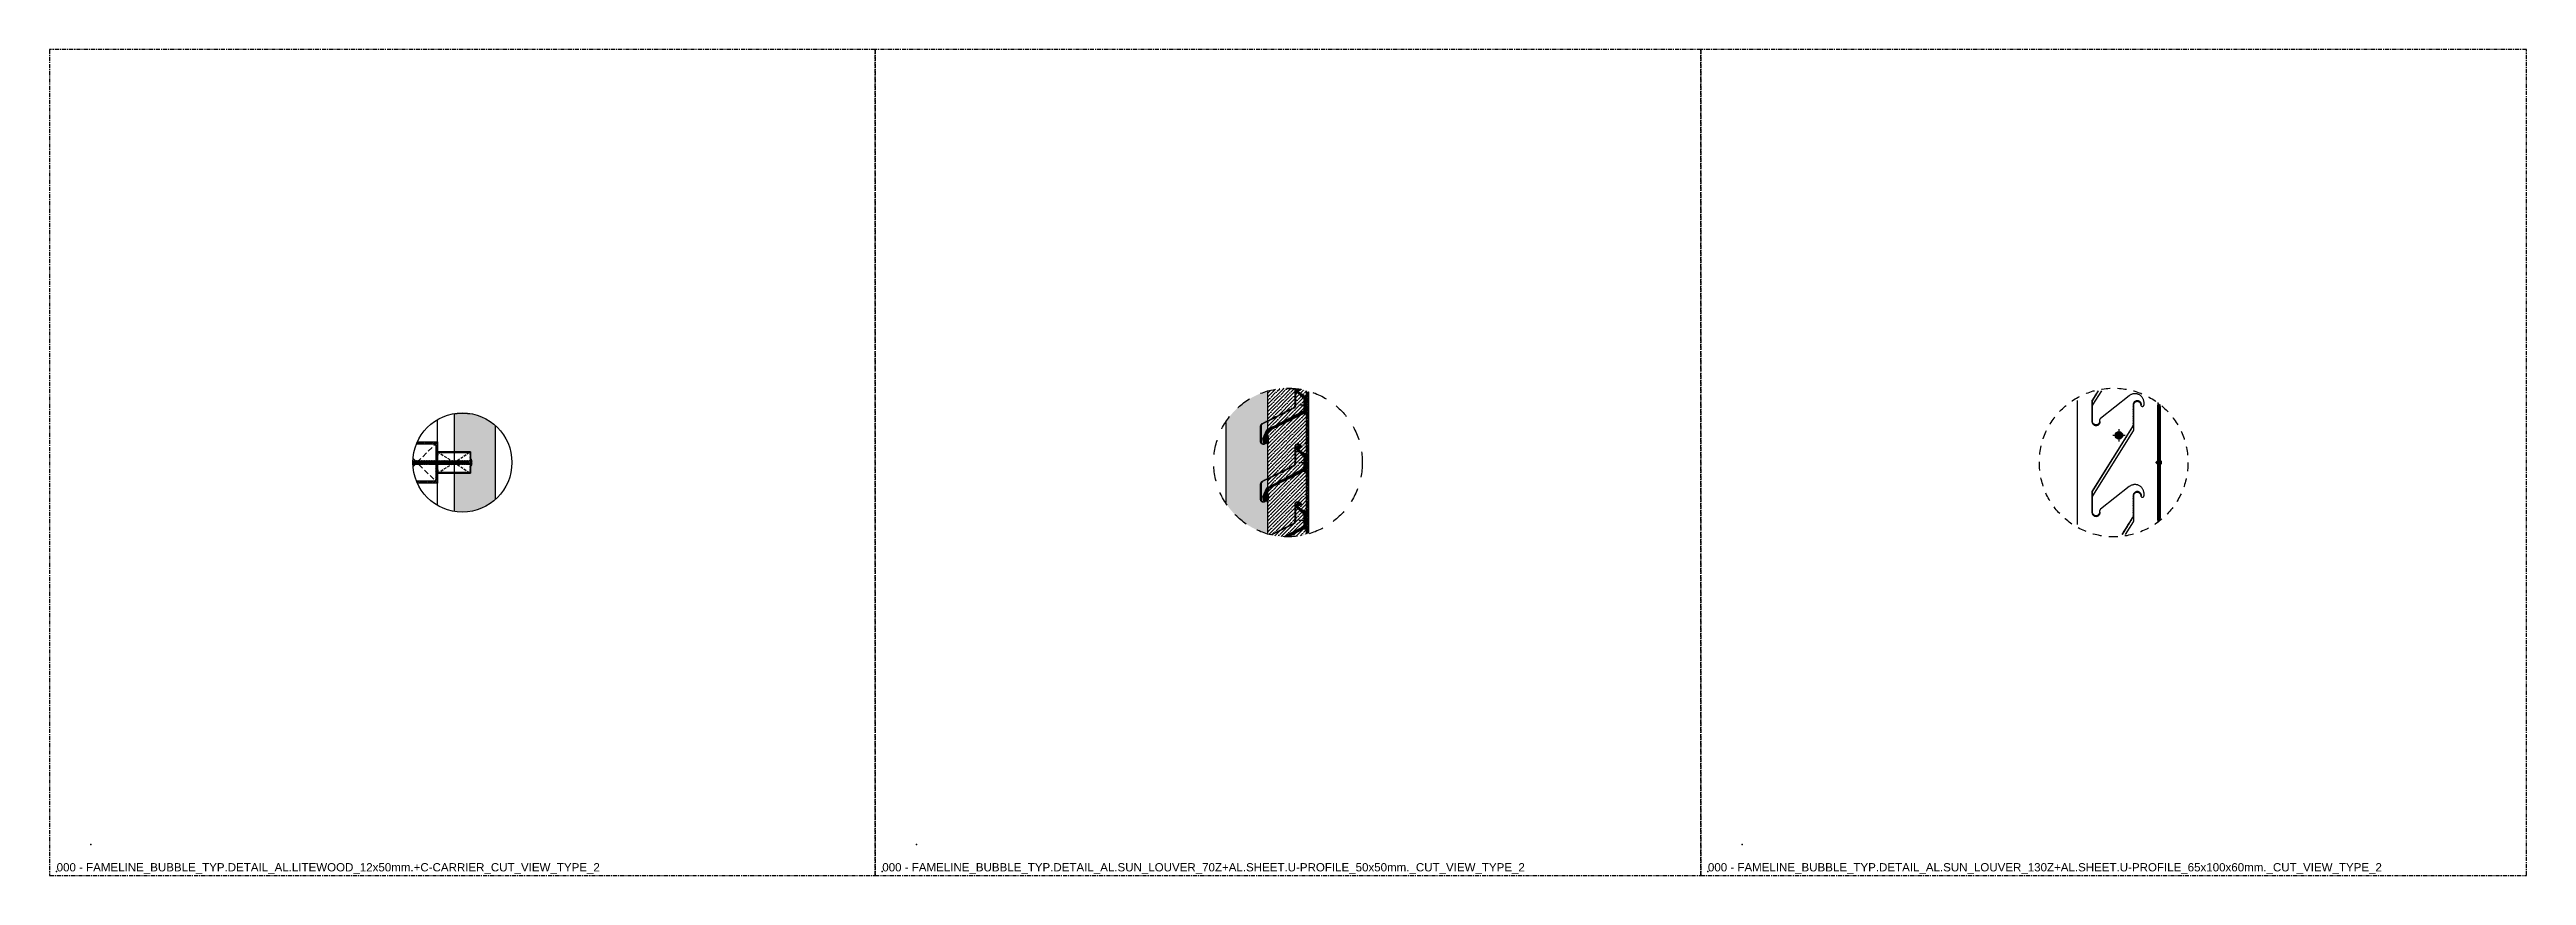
# Model space of a CAD drawing. Header units: millimetres. Extents: x -244126 to 368105, y -173968 to 259060.
# Drawn here: x 45325 to 48325, y 46995 to 47995 of the extents above; entities that cross this region are included whole.
import ezdxf
from ezdxf.enums import TextEntityAlignment as Align
from ezdxf.xclip import XClip

# ---------------------------------------------------------------- set-up
doc = ezdxf.new("R2010")
doc.units = ezdxf.units.MM
doc.header["$MEASUREMENT"] = 0
doc.header["$XCLIPFRAME"] = 0
for name, pattern in [('005_GG_TA_LINE', [13.75, 5, -1.25, 1.25, -1.25, 5]), ('HIDDEN', [9.525, 6.35, -3.175]), ('TA_HL_003.00000', [19.5, 10.65, -8.85]), ('TA_HL_005.00000', [32.5, 17.75, -14.75])]:
    doc.linetypes.add(name, pattern=pattern)
for name, color, linetype in [('000 - H A T C H', 8, 'Continuous'), ('000 - H I D D E N', 7, 'Continuous'), ('000 - SYMBOL CON', 1, 'Continuous'), ('000 - WIPEOUT', 250, 'Continuous'), ('001 - ASCESSORIES', 1, 'Continuous'), ('002 - STRUCTURAL STEEL', 4, 'Continuous'), ('004 - CONCRETE', 5, 'Continuous'), ('004 - WALL', 3, 'Continuous'), ('A02_LITEWOOD', 7, 'Continuous'), ('A03_SUN LOUVER', 7, 'Continuous'), ('A04_TUBE SERIES', 7, 'Continuous'), ('A11_ALU.SOLID SHEET', 7, 'Continuous')]:
    doc.layers.add(name, color=color, linetype=linetype)
doc.styles.get("Standard").update_dxf_attribs({"font": 'arial.ttf'})
doc.styles.add('TA', font='Cordia New.ttf', dxfattribs={"height": 4.5})
pattern_1 = [(127.5, (-50, 3150), (-3.853648, -0.125987), [0, -3.04, 0, -3.4, 0, -3.25]), (97.5, (-50, 3150), (-5.64429, 3.53955), [0, -1.64, 0, -2.74, 0, -1.05]), (57.5, (-50, 3147.54), (-0.011318, 6.228284), [0, -1, 0, -3.6, 0, -4.7]), (47.5, (-50, 3147.54), (-1.75535, 6.01225), [0, -0.5, 0, -2.36, 0, -2.7])]

# ---------------------------------------------------------------- blocks, each defined once
blk = doc.blocks.new('*U3050')
at = {"layer": '002 - STRUCTURAL STEEL', "color": 0, "linetype": 'ByBlock'}
blk.add_lwpolyline([(0, 1700), (50, 1700), (50, 0), (0, 0)], close=True, dxfattribs=at)
blk = doc.blocks.new('*U3043')
at = {"color": 250}
blk.add_wipeout([(50, 0), (50, 50), (0, 50), (0, 0)], dxfattribs=at).dxf.layer = '000 - WIPEOUT'
at = {"layer": '000 - H A T C H'}
h = blk.add_hatch(dxfattribs=at)
h.set_pattern_fill('ANSI32', color=256, scale=0.25)
h.set_pattern_definition([(45, (37.5, 37.5), (-1.6838, 1.6838), []), (45, (38.6225, 37.5), (-1.6838, 1.6838), [])])
edge = h.paths.add_edge_path()
edge.add_line((50, 3), (50, 47))
edge.add_arc((47, 47), 3, 0, 90)
edge.add_line((47, 50), (3, 50))
edge.add_arc((3, 47), 3, 90, 180)
edge.add_line((0, 47), (0, 3))
edge.add_arc((3, 3), 3, 180, 270)
edge.add_line((3, 0), (47, 0))
edge.add_arc((47, 3), 3, 270, 360)
edge = h.paths.add_edge_path(flags=16)
edge.add_line((47.7, 4.3), (47.7, 45.7))
edge.add_arc((45.7, 45.7), 2, 0, 90)
edge.add_line((45.7, 47.7), (4.3, 47.7))
edge.add_arc((4.3, 45.7), 2, 90, 180)
edge.add_line((2.3, 45.7), (2.3, 4.3))
edge.add_arc((4.3, 4.3), 2, 180, 270)
edge.add_line((4.3, 2.3), (45.7, 2.3))
edge.add_arc((45.7, 4.3), 2, 270, 360)
at = {"layer": '000 - H I D D E N', "color": 8, "linetype": 'HIDDEN'}
for p, q in [((50, 0), (0, 50)), ((50, 50), (0, 0))]:
    blk.add_line(p, q, dxfattribs=at)
at = {"layer": '002 - STRUCTURAL STEEL', "color": 0}
for points in [[(50, 3), (50, 47, 0.414214), (47, 50), (3, 50, 0.414214), (0, 47), (0, 3, 0.414214), (3, 0), (47, 0, 0.414214)], [(47.7, 4.3), (47.7, 45.7, 0.414214), (45.7, 47.7), (4.3, 47.7, 0.414214), (2.3, 45.7), (2.3, 4.3, 0.414214), (4.3, 2.3), (45.7, 2.3, 0.414214)]]:
    blk.add_lwpolyline(points, format="xyb", close=True, dxfattribs=at)
at = {"layer": 'Defpoints', "color": 250}
blk.add_lwpolyline([(50, 0), (50, 50), (0, 50), (0, 0)], close=True, dxfattribs=at)
blk = doc.blocks.new('*U4896')
at = {"layer": 'A02_LITEWOOD', "color": 0, "style": 'TA', "flags": 1}
for tag, p in [('ITEM_VALUE', (10, -52.5)), ('PRODUCT_NAME_VALUE', (60, -52.5)), ('ITEM_NUMBER_VALUE', (120, -52.5)), ('PRODUCT_CODE_VALUE', (160, -52.5)), ('SELLING_PRICE_VALUE', (200, -52.5)), ('UNIT_VALUE', (230, -52.5)), ('TYPE_OF_COLOR_VALUE', (255, -52.5)), ('SECTION_VALUE', (285, -52.5))]:
    blk.add_attdef(tag, text='', height=1.8, dxfattribs=at).set_placement(p, align=Align.MIDDLE_CENTER)
at = {"color": 0, "ltscale": 300}
blk.add_wipeout([(0, -25), (1780, -25), (1780, 25), (0, 25)], dxfattribs=at).dxf.layer = '000 - WIPEOUT'
blk.add_lwpolyline([(0, -25), (1780, -25), (1780, 25), (0, 25)], close=True, dxfattribs=at)
for p in [(25, 25), (0, -25)]:
    blk.add_point(p, dxfattribs=at)
blk = doc.blocks.new('000 - ASSCESSORIES_FAMELINE_ALC-CARRIER_FOR_12x50mm._SIDE_VIEW')
blk.add_wipeout([(-20, -13), (20, -13), (20, 13), (-20, 13)]).dxf.layer = '000 - WIPEOUT'
at = {"layer": '000 - H A T C H'}
h = blk.add_hatch(dxfattribs=at)
h.set_pattern_fill('ANSI32', color=256, scale=0.1)
h.set_pattern_definition([(45, (-15462.6393, 6516.9696), (-0.67351921, 0.67351921), []), (45, (-15462.1903, 6516.9696), (-0.67351921, 0.67351921), [])])
edge = h.paths.add_edge_path()
edge.add_line((-20, 9), (-20, 12.3))
edge.add_arc((-19.3, 12.3), 0.7, 90, 180, ccw=False)
edge.add_line((-19.3, 13), (19.3, 13))
edge.add_arc((19.3, 12.3), 0.7, 0, 90, ccw=False)
edge.add_line((20, 12.3), (20, -12.3))
edge.add_arc((19.3, -12.3), 0.7, 270, 360, ccw=False)
edge.add_line((19.3, -13), (-19.3, -13))
edge.add_arc((-19.3, -12.3), 0.7, 180, 270, ccw=False)
edge.add_line((-20, -12.3), (-20, -9))
edge.add_line((-20, -9), (-19.3, -9))
edge.add_line((-19.3, -9), (-19.3, -12.1))
edge.add_arc((-19.1, -12.1), 0.2, 180, 270)
edge.add_line((-19.1, -12.3), (19.1, -12.3))
edge.add_arc((19.1, -12.1), 0.2, 270, 360)
edge.add_line((19.3, -12.1), (19.3, 12.1))
edge.add_arc((19.1, 12.1), 0.2, 0, 90)
edge.add_line((19.1, 12.3), (-19.1, 12.3))
edge.add_arc((-19.1, 12.1), 0.2, 90, 180)
edge.add_line((-19.3, 12.1), (-19.3, 9))
edge.add_line((-19.3, 9), (-20, 9))
at = {"color": 250}
blk.add_line((0, -13), (0, 13), dxfattribs=at)
at = {"layer": '000 - SYMBOL CON', "color": 8, "linetype": 'HIDDEN', "ltscale": 0.5}
for points in [[(-20, -13), (20, 13)], [(-20, 13), (20, -13)]]:
    blk.add_lwpolyline(points, dxfattribs=at)
at = {"layer": '001 - ASCESSORIES', "color": 0}
blk.add_lwpolyline([(-20, 9), (-20, 12.3, -0.414214), (-19.3, 13), (19.3, 13, -0.414214), (20, 12.3), (20, -12.3, -0.414214), (19.3, -13), (-19.3, -13, -0.414214), (-20, -12.3), (-20, -9), (-19.3, -9), (-19.3, -12.1, 0.414214), (-19.1, -12.3), (19.1, -12.3, 0.414214), (19.3, -12.1), (19.3, 12.1, 0.414214), (19.1, 12.3), (-19.1, 12.3, 0.414214), (-19.3, 12.1), (-19.3, 9)], format="xyb", close=True, dxfattribs=at)
at = {"layer": 'Defpoints', "color": 250}
blk.add_lwpolyline([(-20, -13), (20, -13), (20, 13), (-20, 13)], close=True, dxfattribs=at)
blk = doc.blocks.new('*U3111')
at = {"layer": '001 - ASCESSORIES', "color": 0, "xscale": -1}
blk.add_blockref('000 - ASSCESSORIES_FAMELINE_ALC-CARRIER_FOR_12x50mm._SIDE_VIEW', (0, 0), dxfattribs=at)
at = {"layer": 'A04_TUBE SERIES', "color": 0, "style": 'TA', "flags": 1}
for tag, p in [('ITEM_VALUE', (50, -212.5)), ('PRODUCT_NAME_VALUE', (300, -212.5)), ('ITEM_NUMBER_VALUE', (600, -212.5)), ('PRODUCT_CODE_VALUE', (800, -212.5)), ('SELLING_PRICE_VALUE', (1000, -212.5)), ('UNIT_VALUE', (1150, -212.5)), ('TYPE_OF_COLOR_VALUE', (1275, -212.5)), ('SECTION_VALUE', (1425, -212.5))]:
    blk.add_attdef(tag, text='', height=9, dxfattribs=at).set_placement(p, align=Align.MIDDLE_CENTER)
blk = doc.blocks.new('000 - DYNAMIC_VIEW_ASSCESSORIES_PHILLIPS_HEAD_SELF_DRILLING_SCREW_No.8x75mm._SIDE_VIEW')
at = {"layer": '000 - H A T C H'}
h = blk.add_hatch(color=250, dxfattribs=at)
h.dxf.hatch_style = 1
edge = h.paths.add_edge_path()
edge.add_arc((38, 1.6), 1.05, 384.1341, 422.4587, ccw=False)
edge.add_line((39, 2), (40.2, 2))
edge.add_arc((39.8, 2.5), 0.657, 308.6596, 358.8819)
edge.add_arc((40, 1.6), 1.05, 384.1341, 422.4587, ccw=False)
edge.add_line((41, 2), (42.2, 2))
edge.add_arc((41.8, 2.5), 0.657, 308.6596, 358.8819)
edge.add_arc((42, 1.6), 1.05, 384.1341, 422.4587, ccw=False)
edge.add_line((43, 2), (44.2, 2))
edge.add_arc((43.8, 2.5), 0.657, 308.6596, 358.8819)
edge.add_arc((44, 1.6), 1.05, 384.1341, 422.4587, ccw=False)
edge.add_line((45, 2), (46.2, 2))
edge.add_arc((45.8, 2.5), 0.657, 308.6596, 358.8819)
edge.add_arc((46, 1.6), 1.05, 384.1341, 422.4587, ccw=False)
edge.add_line((47, 2), (48.2, 2))
edge.add_arc((47.8, 2.5), 0.657, 308.6596, 358.8819)
edge.add_arc((48, 1.6), 1.05, 384.1341, 422.4587, ccw=False)
edge.add_line((49, 2), (50.2, 2))
edge.add_arc((49.8, 2.5), 0.657, 308.6596, 358.8819)
edge.add_arc((50, 1.6), 1.05, 384.1341, 422.4587, ccw=False)
edge.add_line((51, 2), (52.2, 2))
edge.add_arc((51.8, 2.5), 0.657, 308.6596, 358.8819)
edge.add_arc((52, 1.6), 1.05, 384.1341, 422.4587, ccw=False)
edge.add_line((53, 2), (54.2, 2))
edge.add_arc((53.8, 2.5), 0.657, 308.6596, 358.8819)
edge.add_arc((54, 1.6), 1.05, 384.1341, 422.4587, ccw=False)
edge.add_line((55, 2), (56.2, 2))
edge.add_arc((55.8, 2.5), 0.657, 308.6596, 358.8819)
edge.add_arc((56, 1.6), 1.05, 384.1341, 422.4587, ccw=False)
edge.add_line((57, 2), (58.2, 2))
edge.add_arc((57.8, 2.5), 0.657, 308.6596, 358.8819)
edge.add_arc((58, 1.6), 1.05, 384.1341, 422.4587, ccw=False)
edge.add_line((59, 2), (60.2, 2))
edge.add_arc((59.8, 2.5), 0.657, 308.6596, 358.8819)
edge.add_arc((60, 1.6), 1.05, 384.1341, 422.4587, ccw=False)
edge.add_line((61, 2), (62.2, 2))
edge.add_arc((61.8, 2.5), 0.657, 308.6596, 358.8819)
edge.add_arc((62, 1.6), 1.05, 384.1341, 422.4587, ccw=False)
edge.add_line((63, 2), (64.2, 2))
edge.add_arc((63.8, 2.5), 0.657, 308.6596, 358.8819)
edge.add_arc((64, 1.6), 1.05, 384.1341, 422.4587, ccw=False)
edge.add_line((65, 2), (66.2, 2))
edge.add_arc((65.8, 2.5), 0.657, 308.6596, 358.8819)
edge.add_arc((66, 1.6), 1.05, 384.1341, 422.4587, ccw=False)
edge.add_line((67, 2), (68.2, 2))
edge.add_arc((67.8, 2.5), 0.657, 308.6596, 358.8819)
edge.add_arc((68, 1.6), 1.05, 384.1341, 422.4587, ccw=False)
edge.add_line((69, 2), (69.6, 2))
edge.add_line((69.6, 2), (70.3, 1.8))
edge.add_arc((69.9, 2.3), 0.657, 308.6596, 358.8819)
edge.add_arc((70.1, 1.3), 1.05, 384.1341, 422.4587, ccw=False)
edge.add_line((71, 1.8), (71.1, 1.5))
edge.add_line((71.1, 1.5), (75, 0))
edge.add_line((75, 0), (71.7, -1.2))
edge.add_line((71.7, -1.2), (71.7, -1.5))
edge.add_arc((70.9, -1.4), 0.847, 314.556, 352.9855, ccw=False)
edge.add_arc((70.6, -2.4), 0.966, 382.4776, 426.9967)
edge.add_line((71, -1.5), (69.8, -1.9))
edge.add_line((69.8, -1.9), (69.9, -2))
edge.add_arc((69, -1.9), 0.847, 314.556, 352.9855, ccw=False)
edge.add_arc((68.7, -2.9), 0.966, 382.4776, 424.1153)
edge.add_line((69.1, -2), (67.9, -2))
edge.add_arc((67, -1.9), 0.847, 314.556, 352.9855, ccw=False)
edge.add_arc((66.7, -2.9), 0.966, 382.4776, 424.1153)
edge.add_line((67.1, -2), (65.9, -2))
edge.add_arc((65, -1.9), 0.847, 314.556, 352.9855, ccw=False)
edge.add_arc((64.7, -2.9), 0.966, 382.4776, 424.1153)
edge.add_line((65.1, -2), (63.9, -2))
edge.add_arc((63, -1.9), 0.847, 314.556, 352.9855, ccw=False)
edge.add_arc((62.7, -2.9), 0.966, 382.4776, 424.1153)
edge.add_line((63.1, -2), (61.9, -2))
edge.add_arc((61, -1.9), 0.847, 314.556, 352.9855, ccw=False)
edge.add_arc((60.7, -2.9), 0.966, 382.4776, 424.1153)
edge.add_line((61.1, -2), (59.9, -2))
edge.add_arc((59, -1.9), 0.847, 314.556, 352.9855, ccw=False)
edge.add_arc((58.7, -2.9), 0.966, 382.4776, 424.1153)
edge.add_line((59.1, -2), (57.9, -2))
edge.add_arc((57, -1.9), 0.847, 314.556, 352.9855, ccw=False)
edge.add_arc((56.7, -2.9), 0.966, 382.4776, 424.1153)
edge.add_line((57.1, -2), (55.9, -2))
edge.add_arc((55, -1.9), 0.847, 314.556, 352.9855, ccw=False)
edge.add_arc((54.7, -2.9), 0.966, 382.4776, 424.1153)
edge.add_line((55.1, -2), (53.9, -2))
edge.add_arc((53, -1.9), 0.847, 314.556, 352.9855, ccw=False)
edge.add_arc((52.7, -2.9), 0.966, 382.4776, 424.1153)
edge.add_line((53.1, -2), (51.9, -2))
edge.add_arc((51, -1.9), 0.847, 314.556, 352.9855, ccw=False)
edge.add_arc((50.7, -2.9), 0.966, 382.4776, 424.1153)
edge.add_line((51.1, -2), (49.9, -2))
edge.add_arc((49, -1.9), 0.847, 314.556, 352.9855, ccw=False)
edge.add_arc((48.7, -2.9), 0.966, 382.4776, 424.1153)
edge.add_line((49.1, -2), (47.9, -2))
edge.add_arc((47, -1.9), 0.847, 314.556, 352.9855, ccw=False)
edge.add_arc((46.7, -2.9), 0.966, 382.4776, 424.1153)
edge.add_line((47.1, -2), (45.9, -2))
edge.add_arc((45, -1.9), 0.847, 314.556, 352.9855, ccw=False)
edge.add_arc((44.7, -2.9), 0.966, 382.4776, 424.1153)
edge.add_line((45.1, -2), (43.9, -2))
edge.add_arc((43, -1.9), 0.847, 314.556, 352.9855, ccw=False)
edge.add_arc((42.7, -2.9), 0.966, 382.4776, 424.1153)
edge.add_line((43.1, -2), (41.9, -2))
edge.add_arc((41, -1.9), 0.847, 314.556, 352.9855, ccw=False)
edge.add_arc((40.7, -2.9), 0.966, 382.4776, 424.1153)
edge.add_line((41.1, -2), (39.9, -2))
edge.add_arc((39, -1.9), 0.847, 314.556, 352.9855, ccw=False)
edge.add_arc((38.7, -2.9), 0.966, 382.4776, 424.1153)
edge.add_line((39.1, -2), (37.9, -2))
edge.add_arc((37, -1.9), 0.847, 314.556, 352.9855, ccw=False)
edge.add_arc((36.7, -2.9), 0.966, 382.4776, 424.1153)
edge.add_line((37.1, -2), (35.9, -2))
edge.add_arc((35, -1.9), 0.847, 314.556, 352.9855, ccw=False)
edge.add_arc((34.7, -2.9), 0.966, 382.4776, 424.1153)
edge.add_line((35.1, -2), (33.9, -2))
edge.add_arc((33, -1.9), 0.847, 314.556, 352.9855, ccw=False)
edge.add_arc((32.7, -2.9), 0.966, 382.4776, 424.1153)
edge.add_line((33.1, -2), (31.9, -2))
edge.add_arc((31, -1.9), 0.847, 314.556, 352.9855, ccw=False)
edge.add_arc((30.7, -2.9), 0.966, 382.4776, 424.1153)
edge.add_line((31.1, -2), (29.9, -2))
edge.add_arc((29, -1.9), 0.847, 314.556, 352.9855, ccw=False)
edge.add_arc((28.7, -2.9), 0.966, 382.4776, 424.1153)
edge.add_line((29.1, -2), (27.9, -2))
edge.add_arc((27, -1.9), 0.847, 314.556, 352.9855, ccw=False)
edge.add_arc((26.7, -2.9), 0.966, 382.4776, 424.1153)
edge.add_line((27.1, -2), (25.9, -2))
edge.add_arc((25, -1.9), 0.847, 314.556, 352.9855, ccw=False)
edge.add_arc((24.7, -2.9), 0.966, 382.4776, 424.1153)
edge.add_line((25.1, -2), (23.9, -2))
edge.add_arc((23, -1.9), 0.847, 314.556, 352.9855, ccw=False)
edge.add_arc((22.7, -2.9), 0.966, 382.4776, 424.1153)
edge.add_line((23.1, -2), (21.9, -2))
edge.add_arc((21, -1.9), 0.847, 314.556, 352.9855, ccw=False)
edge.add_arc((20.7, -2.9), 0.966, 382.4776, 424.1153)
edge.add_line((21.1, -2), (19.9, -2))
edge.add_arc((19, -1.9), 0.847, 314.556, 352.9855, ccw=False)
edge.add_arc((18.7, -2.9), 0.966, 382.4776, 424.1153)
edge.add_line((19.1, -2), (17.9, -2))
edge.add_arc((17, -1.9), 0.847, 314.556, 352.9855, ccw=False)
edge.add_arc((16.7, -2.9), 0.966, 382.4776, 424.1153)
edge.add_line((17.1, -2), (15.9, -2))
edge.add_arc((15, -1.9), 0.847, 314.556, 352.9855, ccw=False)
edge.add_arc((14.7, -2.9), 0.966, 382.4776, 424.1153)
edge.add_line((15.1, -2), (13.9, -2))
edge.add_arc((13, -1.9), 0.847, 314.556, 352.9855, ccw=False)
edge.add_arc((12.7, -2.9), 0.966, 382.4776, 424.1153)
edge.add_line((13.1, -2), (11.9, -2))
edge.add_arc((11, -1.9), 0.847, 314.556, 352.9855, ccw=False)
edge.add_arc((10.7, -2.9), 0.966, 382.4776, 424.1153)
edge.add_line((11.1, -2), (9.9, -2))
edge.add_arc((9, -1.9), 0.847, 314.556, 352.9855, ccw=False)
edge.add_arc((8.7, -2.9), 0.966, 382.4776, 424.1153)
edge.add_line((9.1, -2), (7.9, -2))
edge.add_arc((7, -1.9), 0.847, 314.556, 352.9855, ccw=False)
edge.add_arc((6.7, -2.9), 0.966, 382.4776, 424.1153)
edge.add_line((7.1, -2), (5.9, -2))
edge.add_arc((5, -1.9), 0.847, 314.556, 352.9855, ccw=False)
edge.add_arc((4.7, -2.9), 0.966, 382.4776, 424.1153)
edge.add_line((5.1, -2), (3.9, -2))
edge.add_arc((3, -1.9), 0.847, 314.556, 352.9855, ccw=False)
edge.add_arc((2.7, -2.9), 0.966, 382.4776, 424.1153)
edge.add_line((3.1, -2), (1.8, -2))
edge.add_line((1.8, -2), (0, -2.5))
edge.add_line((0, -2.5), (0, -4.5))
edge.add_line((0, -4.5), (-0.5, -4.5))
edge.add_arc((7.3, 0), 9.04, 183.5796, 209.8628, ccw=False)
edge.add_line((-1.7, -0.6), (-1, -0.6))
edge.add_line((-1, -0.6), (-1, 0.6))
edge.add_line((-1, 0.6), (-1.7, 0.6))
edge.add_arc((7.3, 0), 9.04, 150.1372, 176.0119, ccw=False)
edge.add_line((-0.5, 4.5), (0, 4.5))
edge.add_line((0, 4.5), (0, 2.5))
edge.add_line((0, 2.5), (1.5, 2))
edge.add_line((1.5, 2), (2.2, 2))
edge.add_arc((1.8, 2.5), 0.657, 308.6596, 358.8819)
edge.add_arc((2, 1.6), 1.05, 384.1341, 422.4587, ccw=False)
edge.add_line((3, 2), (4.2, 2))
edge.add_arc((3.8, 2.5), 0.657, 308.6596, 358.8819)
edge.add_arc((4, 1.6), 1.05, 384.1341, 422.4587, ccw=False)
edge.add_line((5, 2), (6.2, 2))
edge.add_arc((5.8, 2.5), 0.657, 308.6596, 358.8819)
edge.add_arc((6, 1.6), 1.05, 384.1341, 422.4587, ccw=False)
edge.add_line((7, 2), (8.2, 2))
edge.add_arc((7.8, 2.5), 0.657, 308.6596, 358.8819)
edge.add_arc((8, 1.6), 1.05, 384.1341, 422.4587, ccw=False)
edge.add_line((9, 2), (10.2, 2))
edge.add_arc((9.8, 2.5), 0.657, 308.6596, 358.8819)
edge.add_arc((10, 1.6), 1.05, 384.1341, 422.4587, ccw=False)
edge.add_line((11, 2), (12.2, 2))
edge.add_arc((11.8, 2.5), 0.657, 308.6596, 358.8819)
edge.add_arc((12, 1.6), 1.05, 384.1341, 422.4587, ccw=False)
edge.add_line((13, 2), (14.2, 2))
edge.add_arc((13.8, 2.5), 0.657, 308.6596, 358.8819)
edge.add_arc((14, 1.6), 1.05, 384.1341, 422.4587, ccw=False)
edge.add_line((15, 2), (16.2, 2))
edge.add_arc((15.8, 2.5), 0.657, 308.6596, 358.8819)
edge.add_arc((16, 1.6), 1.05, 384.1341, 422.4587, ccw=False)
edge.add_line((17, 2), (18.2, 2))
edge.add_arc((17.8, 2.5), 0.657, 308.6596, 358.8819)
edge.add_arc((18, 1.6), 1.05, 384.1341, 422.4587, ccw=False)
edge.add_line((19, 2), (20.2, 2))
edge.add_arc((19.8, 2.5), 0.657, 308.6596, 358.8819)
edge.add_arc((20, 1.6), 1.05, 384.1341, 422.4587, ccw=False)
edge.add_line((21, 2), (22.2, 2))
edge.add_arc((21.8, 2.5), 0.657, 308.6596, 358.8819)
edge.add_arc((22, 1.6), 1.05, 384.1341, 422.4587, ccw=False)
edge.add_line((23, 2), (24.2, 2))
edge.add_arc((23.8, 2.5), 0.657, 308.6596, 358.8819)
edge.add_arc((24, 1.6), 1.05, 384.1341, 422.4587, ccw=False)
edge.add_line((25, 2), (26.2, 2))
edge.add_arc((25.8, 2.5), 0.657, 308.6596, 358.8819)
edge.add_arc((26, 1.6), 1.05, 384.1341, 422.4587, ccw=False)
edge.add_line((27, 2), (28.2, 2))
edge.add_arc((27.8, 2.5), 0.657, 308.6596, 358.8819)
edge.add_arc((28, 1.6), 1.05, 384.1341, 422.4587, ccw=False)
edge.add_line((29, 2), (30.2, 2))
edge.add_arc((29.8, 2.5), 0.657, 308.6596, 358.8819)
edge.add_arc((30, 1.6), 1.05, 384.1341, 422.4587, ccw=False)
edge.add_line((31, 2), (32.2, 2))
edge.add_arc((31.8, 2.5), 0.657, 308.6596, 358.8819)
edge.add_arc((32, 1.6), 1.05, 384.1341, 422.4587, ccw=False)
edge.add_line((33, 2), (34.2, 2))
edge.add_arc((33.8, 2.5), 0.657, 308.6596, 358.8819)
edge.add_arc((34, 1.6), 1.05, 384.1341, 422.4587, ccw=False)
edge.add_line((35, 2), (36.2, 2))
edge.add_arc((35.8, 2.5), 0.657, 308.6596, 358.8819)
edge.add_arc((36, 1.6), 1.05, 384.1341, 422.4587, ccw=False)
edge.add_line((37, 2), (38.2, 2))
edge.add_arc((37.8, 2.5), 0.657, 308.6596, 358.8819)
at = {"layer": '001 - ASCESSORIES', "color": 0}
for p, q in [((-1, 0.6), (-1.7, 0.6)), ((-1, -0.6), (-1, 0.6)), ((0, 4.5), (-0.5, 4.5)), ((-0.5, 4.5), (-0.5, -4.5)), ((0, 0), (-0.5, 0)), ((0, 4.5), (0, -4.5)), ((1.5, 2), (0, 2.5)), ((2.2, 2), (1.5, 2)), ((3.6, -2.5), (2.5, 2.5)), ((4.2, 2), (3, 2)), ((5.6, -2.5), (4.5, 2.5)), ((6.2, 2), (5, 2)), ((7.6, -2.5), (6.5, 2.5)), ((8.2, 2), (7, 2)), ((9.6, -2.5), (8.5, 2.5)), ((10.2, 2), (9, 2)), ((11.6, -2.5), (10.5, 2.5)), ((12.2, 2), (11, 2)), ((13.6, -2.5), (12.5, 2.5)), ((14.2, 2), (13, 2)), ((15.6, -2.5), (14.5, 2.5)), ((16.2, 2), (15, 2)), ((17.6, -2.5), (16.5, 2.5)), ((18.2, 2), (17, 2)), ((19.6, -2.5), (18.5, 2.5)), ((20.2, 2), (19, 2)), ((21.6, -2.5), (20.5, 2.5)), ((22.2, 2), (21, 2)), ((23.6, -2.5), (22.5, 2.5)), ((24.2, 2), (23, 2)), ((25.6, -2.5), (24.5, 2.5)), ((26.2, 2), (25, 2)), ((27.6, -2.5), (26.5, 2.5)), ((28.2, 2), (27, 2)), ((29.6, -2.5), (28.5, 2.5)), ((30.2, 2), (29, 2)), ((31.6, -2.5), (30.5, 2.5)), ((32.2, 2), (31, 2)), ((33.6, -2.5), (32.5, 2.5)), ((34.2, 2), (33, 2)), ((35.6, -2.5), (34.5, 2.5)), ((36.2, 2), (35, 2)), ((37.6, -2.5), (36.5, 2.5)), ((38.2, 2), (37, 2)), ((39.6, -2.5), (38.5, 2.5)), ((40.2, 2), (39, 2)), ((41.6, -2.5), (40.5, 2.5)), ((42.2, 2), (41, 2)), ((43.6, -2.5), (42.5, 2.5)), ((44.2, 2), (43, 2)), ((45.6, -2.5), (44.5, 2.5)), ((46.2, 2), (45, 2)), ((47.6, -2.5), (46.5, 2.5)), ((48.2, 2), (47, 2)), ((49.6, -2.5), (48.5, 2.5)), ((50.2, 2), (49, 2)), ((51.6, -2.5), (50.5, 2.5)), ((52.2, 2), (51, 2)), ((53.6, -2.5), (52.5, 2.5)), ((54.2, 2), (53, 2)), ((55.6, -2.5), (54.5, 2.5)), ((56.2, 2), (55, 2)), ((57.6, -2.5), (56.5, 2.5)), ((58.2, 2), (57, 2)), ((59.6, -2.5), (58.5, 2.5)), ((60.2, 2), (59, 2)), ((61.6, -2.5), (60.5, 2.5)), ((62.2, 2), (61, 2)), ((63.6, -2.5), (62.5, 2.5)), ((64.2, 2), (63, 2)), ((65.6, -2.5), (64.5, 2.5)), ((66.2, 2), (65, 2)), ((67.6, -2.5), (66.5, 2.5)), ((68.2, 2), (67, 2)), ((69.6, -2.5), (68.5, 2.5)), ((69.6, 2), (69, 2)), ((69.6, 2), (70.3, 1.8)), ((71.5, -2), (70.5, 2.3)), ((71.1, 1.5), (75, 0)), ((-1.7, -0.6), (-1, -0.6)), ((0, -4.5), (-0.5, -4.5)), ((0, -2.5), (1.8, -2)), ((3.1, -2), (1.8, -2)), ((5.1, -2), (3.9, -2)), ((7.1, -2), (5.9, -2)), ((9.1, -2), (7.9, -2)), ((11.1, -2), (9.9, -2)), ((13.1, -2), (11.9, -2)), ((15.1, -2), (13.9, -2)), ((17.1, -2), (15.9, -2)), ((19.1, -2), (17.9, -2)), ((21.1, -2), (19.9, -2)), ((23.1, -2), (21.9, -2)), ((25.1, -2), (23.9, -2)), ((27.1, -2), (25.9, -2)), ((29.1, -2), (27.9, -2)), ((31.1, -2), (29.9, -2)), ((33.1, -2), (31.9, -2)), ((35.1, -2), (33.9, -2)), ((37.1, -2), (35.9, -2)), ((39.1, -2), (37.9, -2)), ((41.1, -2), (39.9, -2)), ((43.1, -2), (41.9, -2)), ((45.1, -2), (43.9, -2)), ((47.1, -2), (45.9, -2)), ((49.1, -2), (47.9, -2)), ((51.1, -2), (49.9, -2)), ((53.1, -2), (51.9, -2)), ((55.1, -2), (53.9, -2)), ((57.1, -2), (55.9, -2)), ((59.1, -2), (57.9, -2)), ((61.1, -2), (59.9, -2)), ((63.1, -2), (61.9, -2)), ((65.1, -2), (63.9, -2)), ((67.1, -2), (65.9, -2)), ((69.1, -2), (67.9, -2)), ((69.8, -1.9), (71, -1.5)), ((71.7, -1.2), (75, 0))]:
    blk.add_line(p, q, dxfattribs=at)
for points in [[(3.1, -2), (2.2, 2, 0.222712), (2.5, 2.5, -0.168799), (3, 2), (3.9, -2, -0.16927), (3.6, -2.5, 0.183704)], [(5.1, -2), (4.2, 2, 0.222712), (4.5, 2.5, -0.168799), (5, 2), (5.9, -2, -0.16927), (5.6, -2.5, 0.183704)], [(7.1, -2), (6.2, 2, 0.222712), (6.5, 2.5, -0.168799), (7, 2), (7.9, -2, -0.16927), (7.6, -2.5, 0.183704)], [(9.1, -2), (8.2, 2, 0.222712), (8.5, 2.5, -0.168799), (9, 2), (9.9, -2, -0.16927), (9.6, -2.5, 0.183704)], [(11.1, -2), (10.2, 2, 0.222712), (10.5, 2.5, -0.168799), (11, 2), (11.9, -2, -0.16927), (11.6, -2.5, 0.183704)], [(13.1, -2), (12.2, 2, 0.222712), (12.5, 2.5, -0.168799), (13, 2), (13.9, -2, -0.16927), (13.6, -2.5, 0.183704)], [(15.1, -2), (14.2, 2, 0.222712), (14.5, 2.5, -0.168799), (15, 2), (15.9, -2, -0.16927), (15.6, -2.5, 0.183704)], [(17.1, -2), (16.2, 2, 0.222712), (16.5, 2.5, -0.168799), (17, 2), (17.9, -2, -0.16927), (17.6, -2.5, 0.183704)], [(19.1, -2), (18.2, 2, 0.222712), (18.5, 2.5, -0.168799), (19, 2), (19.9, -2, -0.16927), (19.6, -2.5, 0.183704)], [(21.1, -2), (20.2, 2, 0.222712), (20.5, 2.5, -0.168799), (21, 2), (21.9, -2, -0.16927), (21.6, -2.5, 0.183704)], [(23.1, -2), (22.2, 2, 0.222712), (22.5, 2.5, -0.168799), (23, 2), (23.9, -2, -0.16927), (23.6, -2.5, 0.183704)], [(25.1, -2), (24.2, 2, 0.222712), (24.5, 2.5, -0.168799), (25, 2), (25.9, -2, -0.16927), (25.6, -2.5, 0.183704)], [(27.1, -2), (26.2, 2, 0.222712), (26.5, 2.5, -0.168799), (27, 2), (27.9, -2, -0.16927), (27.6, -2.5, 0.183704)], [(29.1, -2), (28.2, 2, 0.222712), (28.5, 2.5, -0.168799), (29, 2), (29.9, -2, -0.16927), (29.6, -2.5, 0.183704)], [(31.1, -2), (30.2, 2, 0.222712), (30.5, 2.5, -0.168799), (31, 2), (31.9, -2, -0.16927), (31.6, -2.5, 0.183704)], [(33.1, -2), (32.2, 2, 0.222712), (32.5, 2.5, -0.168799), (33, 2), (33.9, -2, -0.16927), (33.6, -2.5, 0.183704)], [(35.1, -2), (34.2, 2, 0.222712), (34.5, 2.5, -0.168799), (35, 2), (35.9, -2, -0.16927), (35.6, -2.5, 0.183704)], [(37.1, -2), (36.2, 2, 0.222712), (36.5, 2.5, -0.168799), (37, 2), (37.9, -2, -0.16927), (37.6, -2.5, 0.183704)], [(39.1, -2), (38.2, 2, 0.222712), (38.5, 2.5, -0.168799), (39, 2), (39.9, -2, -0.16927), (39.6, -2.5, 0.183704)], [(41.1, -2), (40.2, 2, 0.222712), (40.5, 2.5, -0.168799), (41, 2), (41.9, -2, -0.16927), (41.6, -2.5, 0.183704)], [(43.1, -2), (42.2, 2, 0.222712), (42.5, 2.5, -0.168799), (43, 2), (43.9, -2, -0.16927), (43.6, -2.5, 0.183704)], [(45.1, -2), (44.2, 2, 0.222712), (44.5, 2.5, -0.168799), (45, 2), (45.9, -2, -0.16927), (45.6, -2.5, 0.183704)], [(47.1, -2), (46.2, 2, 0.222712), (46.5, 2.5, -0.168799), (47, 2), (47.9, -2, -0.16927), (47.6, -2.5, 0.183704)], [(49.1, -2), (48.2, 2, 0.222712), (48.5, 2.5, -0.168799), (49, 2), (49.9, -2, -0.16927), (49.6, -2.5, 0.183704)], [(51.1, -2), (50.2, 2, 0.222712), (50.5, 2.5, -0.168799), (51, 2), (51.9, -2, -0.16927), (51.6, -2.5, 0.183704)], [(53.1, -2), (52.2, 2, 0.222712), (52.5, 2.5, -0.168799), (53, 2), (53.9, -2, -0.16927), (53.6, -2.5, 0.183704)], [(55.1, -2), (54.2, 2, 0.222712), (54.5, 2.5, -0.168799), (55, 2), (55.9, -2, -0.16927), (55.6, -2.5, 0.183704)], [(57.1, -2), (56.2, 2, 0.222712), (56.5, 2.5, -0.168799), (57, 2), (57.9, -2, -0.16927), (57.6, -2.5, 0.183704)], [(59.1, -2), (58.2, 2, 0.222712), (58.5, 2.5, -0.168799), (59, 2), (59.9, -2, -0.16927), (59.6, -2.5, 0.183704)], [(61.1, -2), (60.2, 2, 0.222712), (60.5, 2.5, -0.168799), (61, 2), (61.9, -2, -0.16927), (61.6, -2.5, 0.183704)], [(63.1, -2), (62.2, 2, 0.222712), (62.5, 2.5, -0.168799), (63, 2), (63.9, -2, -0.16927), (63.6, -2.5, 0.183704)], [(65.1, -2), (64.2, 2, 0.222712), (64.5, 2.5, -0.168799), (65, 2), (65.9, -2, -0.16927), (65.6, -2.5, 0.183704)], [(67.1, -2), (66.2, 2, 0.222712), (66.5, 2.5, -0.168799), (67, 2), (67.9, -2, -0.16927), (67.6, -2.5, 0.183704)], [(69.1, -2), (68.2, 2, 0.222712), (68.5, 2.5, -0.168799), (69, 2), (69.9, -2, -0.16927), (69.6, -2.5, 0.183704)], [(71, -1.5), (70.3, 1.8, 0.222712), (70.5, 2.3, -0.168799), (71, 1.8), (71.7, -1.5, -0.16927), (71.5, -2, 0.183704)]]:
    blk.add_lwpolyline(points, format="xyb", close=True, dxfattribs=at)
for start, end in [(150.1372, 176.0119), (183.5796, 209.8628)]:
    blk.add_arc((7.3, 0), 9.04, start, end, dxfattribs=at)
blk = doc.blocks.new('*U4800')
at = {"layer": '001 - ASCESSORIES', "color": 0, "linetype": 'ByBlock'}
blk.add_blockref('000 - DYNAMIC_VIEW_ASSCESSORIES_PHILLIPS_HEAD_SELF_DRILLING_SCREW_No.8x75mm._SIDE_VIEW', (0, 0), dxfattribs=at)
blk = doc.blocks.new('000 - FAMELINE_BUBBLE_TYP.DETAIL_AL.LITEWOOD_12x50mm.+C-CARRIER_CUT_VIEW_TYPE_2')
at = {"layer": '002 - STRUCTURAL STEEL', "color": 1}
ref = blk.add_blockref('*U3050', (-80, 850), dxfattribs=dict(at, xscale=-1, rotation=180))
XClip(ref).set_block_clipping_path([(71.4611097036, 790.6107134871), (55.0750992199, 795.4220802787), (40.7083559633, 804.6550255387), (29.5247880301, 817.5615509527), (22.4304215831, 833.0960465895), (20, 850), (22.4304215831, 866.9039534105), (29.5247880301, 882.4384490473), (40.7083559633, 895.3449744613), (55.0750992199, 904.5779197213), (71.4611097036, 909.3892865129), (88.5388902964, 909.3892865129), (104.9249007801, 904.5779197213), (119.2916440367, 895.3449744613), (130.4752119699, 882.4384490473), (137.5695784169, 866.9039534105), (140, 850), (137.5695784169, 833.0960465895), (130.4752119699, 817.5615509527), (119.2916440367, 804.6550255387), (104.9249007801, 795.4220802787), (88.5388902964, 790.6107134871)])
at = {"layer": 'A02_LITEWOOD', "color": 2}
ref = blk.add_blockref('*U4896', (15, -890), dxfattribs=dict(at, rotation=90))
XClip(ref).set_block_clipping_path([(949.3892865128, 23.5388921318), (944.5779197212, 39.9249026155), (935.3449744612, 54.2916458721), (922.4384490472, 65.4752138053), (906.9039534104, 72.5695802523), (889.9999999999, 75.0000018354), (873.0960465894, 72.5695802523), (857.5615509526, 65.4752138053), (844.6550255386, 54.2916458721), (835.4220802786, 39.9249026155), (830.610713487, 23.5388921318), (830.610713487, 6.461111539), (835.4220802786, -9.9248989447), (844.6550255386, -24.2916422013), (857.5615509526, -35.4752101345), (873.0960465894, -42.5695765814), (889.9999999999, -44.9999981646), (906.9039534104, -42.5695765814), (922.4384490472, -35.4752101345), (935.3449744612, -24.2916422013), (944.5779197212, -9.9248989447), (949.3892865128, 6.461111539)])
at = {"layer": '001 - ASCESSORIES', "color": 3, "rotation": 180}
blk.add_blockref('*U3111', (-10, 0), dxfattribs=at)
at = {"layer": '000 - H A T C H'}
h = blk.add_hatch(dxfattribs=at)
h.set_pattern_fill('DOTS', color=8, scale=15)
h.paths.add_polyline_path([(40, 44.3, 0.003769), (40.2, 44.6, 0.229137), (-10, 59.2), (-10, 13), (10, 13), (10, -13), (-10, -13), (-10, -59.2, 0.228123), (40, -44.7, 0.003634), (40, -44.3)])
at = {"layer": '002 - STRUCTURAL STEEL', "color": 4}
ref = blk.add_blockref('*U3043', (-80, -25), dxfattribs=dict(at, xscale=-1, rotation=270))
XClip(ref).set_block_clipping_path([(84.3892865128, 71.4611097036), (79.5779197212, 55.0750992199), (70.3449744612, 40.7083559633), (57.4384490472, 29.5247880301), (41.9039534104, 22.4304215831), (24.9999999999, 20), (8.0960465894, 22.4304215831), (-7.4384490474, 29.5247880301), (-20.3449744614, 40.7083559633), (-29.5779197214, 55.0750992199), (-34.389286513, 71.4611097036), (-34.389286513, 88.5388902964), (-29.5779197214, 104.9249007801), (-20.3449744614, 119.2916440367), (-7.4384490474, 130.4752119699), (8.0960465894, 137.5695784169), (24.9999999999, 140), (41.9039534104, 137.5695784169), (57.4384490472, 130.4752119699), (70.3449744612, 119.2916440367), (79.5779197212, 104.9249007801), (84.3892865128, 88.5388902964)])
at = {"layer": '000 - SYMBOL CON', "color": 2, "linetype": 'ByBlock'}
blk.add_circle((0, 0), 60, dxfattribs=at)
at = {"layer": '001 - ASCESSORIES'}
ref = blk.add_blockref('*U4800', (10, 0), dxfattribs=dict(at, rotation=180))
XClip(ref).set_block_clipping_path([(18.5388902964, -59.3892865129), (34.9249007801, -54.5779197213), (49.2916440367, -45.3449744613), (60.4752119699, -32.4384490473), (67.5695784169, -16.9039534105), (70, 0), (67.5695784169, 16.9039534105), (60.4752119699, 32.4384490473), (49.2916440367, 45.3449744613), (34.9249007801, 54.5779197213), (18.5388902964, 59.3892865129), (1.4611097036, 59.3892865129), (-14.9249007801, 54.5779197213), (-29.2916440367, 45.3449744613), (-40.4752119699, 32.4384490473), (-47.5695784169, 16.9039534105), (-50, 0), (-47.5695784169, -16.9039534105), (-40.4752119699, -32.4384490473), (-29.2916440367, -45.3449744613), (-14.9249007801, -54.5779197213), (1.4611097036, -59.3892865129)])
blk = doc.blocks.new('*U1760')
at = {"color": 0, "linetype": '005_GG_TA_LINE'}
blk.add_lwpolyline([(0, 0), (1000, 0), (1000, 1000), (0, 1000)], close=True, dxfattribs=at)
for p in [(50, 37.5), (8.6, 4.9)]:
    blk.add_point(p, dxfattribs=at)
blk.add_attdef('NAMEBLK', (8.6, 4.9), '', height=10, dxfattribs=at)
blk = doc.blocks.new('*U3776')
at = {"color": 0, "linetype": '005_GG_TA_LINE'}
blk.add_lwpolyline([(0, 0), (1000, 0), (1000, 1000), (0, 1000)], close=True, dxfattribs=at)
for p in [(50, 37.5), (8.6, 4.9)]:
    blk.add_point(p, dxfattribs=at)
blk.add_attdef('NAMEBLK', (8.6, 4.9), '', height=10, dxfattribs=at)
blk = doc.blocks.new('000 - CONCRETE_COLUMN_100x100mm.-CUT_VIEW')
at = {"layer": '000 - H A T C H'}
h = blk.add_hatch(dxfattribs=at)
h.set_pattern_fill('AR-CONC', color=256, scale=4)
h.set_pattern_definition([(50, (-55619.507, -25057.84), (28.690407, -2.510085), [3, -33]), (355, (-55619.507, -25057.84), (-5.550053, 30.087685), [2.4, -26.4]), (100.451444, (-55617.116, -25058.05), (23.140354, 27.5776), [2.549608, -28.045684]), (46.1842, (-55619.507, -25049.84), (42.689653, -6.620771), [4.5, -49.5]), (96.635635, (-55615.95, -25050.39), (37.386478, 38.964744), [3.824414, -42.06855]), (351.18416, (-55619.507, -25049.84), (37.386478, 38.964744), [3.6, -39.6]), (21, (-55615.507, -25051.84), (23.876282, -16.104756), [3, -33]), (326, (-55615.507, -25051.84), (9.732613, 29.006002), [2.4, -26.4]), (71.451445, (-55613.517, -25053.182), (33.608895, 12.901246), [2.549608, -28.045684]), (37.5, (-55619.507, -25057.84), (0.4863942, 13.3157542), [0, -26.08, 0, -26.8, 0, -26.5]), (7.5, (-55619.507, -25057.84), (10.5227815, 15.7764685), [0, -15.28, 0, -25.48, 0, -10.1]), (327.5, (-55628.427, -25057.84), (21.3528974, -0.9021949), [0, -10, 0, -31.2, 0, -41.4]), (317.5, (-55632.427, -25057.84), (23.327447, 4.0041993), [0, -13, 0, -20.72, 0, -29.4])])
h.paths.add_polyline_path([(-50, -50), (50, -50), (50, 50), (-50, 50)])
at = {"layer": '004 - CONCRETE'}
blk.add_lwpolyline([(-50, -50), (50, -50), (50, 50), (-50, 50)], close=True, dxfattribs=at)
blk = doc.blocks.new('*U3716')
at = {"layer": '000 - H A T C H'}
h = blk.add_hatch(dxfattribs=at)
h.set_pattern_fill('AR-SAND', color=8, scale=2, angle=90)
h.set_pattern_definition(pattern_1)
h.paths.add_polyline_path([(-100, 3000), (-100, 2800), (-85, 2800), (-85, 3000)])
h = blk.add_hatch(dxfattribs=at)
h.set_pattern_fill('ANSI31', color=8, scale=100, angle=135)
h.set_pattern_definition([(180, (43909.929, -40231.306), (-2e-15, -12.5), [])])
h.paths.add_polyline_path([(-15, 3000), (-15, 2800), (-85, 2800), (-85, 3000)])
h = blk.add_hatch(dxfattribs=at)
h.set_pattern_fill('AR-SAND', color=8, scale=2, angle=90)
h.set_pattern_definition(pattern_1)
h.paths.add_polyline_path([(-15, 2800), (-15, 3000), (0, 3000), (0, 2800)])
at = {"color": 3}
for points in [[(-100, 3000), (-100, 2800), (-85, 2800), (-85, 3000)], [(-15, 2800), (-15, 3000), (0, 3000), (0, 2800)]]:
    blk.add_lwpolyline(points, close=True, dxfattribs=at)
at = {"color": 2}
blk.add_lwpolyline([(-15, 3000), (-15, 2800), (-85, 2800), (-85, 3000)], close=True, dxfattribs=at)
at = {"layer": '004 - WALL', "color": 0, "linetype": 'ByBlock'}
blk.add_lwpolyline([(0, 0), (-100, 0), (-100, 2700), (0, 2700)], close=True, dxfattribs=at)
at = {"color": 3, "xscale": -1, "rotation": 90}
blk.add_blockref('000 - CONCRETE_COLUMN_100x100mm.-CUT_VIEW', (-50, 2750), dxfattribs=at)
blk = doc.blocks.new('*U3769')
blk.add_wipeout([(50, 1121.1), (0, 1121.1), (0, -1121.1), (50, -1121.1)]).dxf.layer = '000 - WIPEOUT'
at = {"layer": '000 - H A T C H'}
h = blk.add_hatch(dxfattribs=at)
h.set_pattern_fill('ANSI32', color=256, scale=0.25, angle=-90)
h.set_pattern_definition([(315, (-5514.0305, 23949.0747), (1.68379802, 1.68379802), []), (315, (-5514.0305, 23947.9522), (1.68379802, 1.68379802), [])])
h.paths.add_polyline_path([(0, -1121.1), (2.5, -1121.1), (2.5, 1121.1), (0, 1121.1)])
at = {"layer": '001 - ASCESSORIES', "linetype": 'ByBlock'}
blk.add_lwpolyline([(50, 1121.1), (0, 1121.1), (0, -1121.1), (50, -1121.1)], close=True, dxfattribs=at)
at = {"layer": '001 - ASCESSORIES', "color": 0}
blk.add_lwpolyline([(0, 1121.1), (2.5, 1121.1), (2.5, -1121.1), (0, -1121.1)], close=True, dxfattribs=at)
blk = doc.blocks.new('000 - FAMELINE_AL.SUN_LV_70Z_CUT_VIEW')
at = {"layer": '000 - H A T C H'}
h = blk.add_hatch(dxfattribs=at)
h.set_pattern_fill('ANSI32', color=8, scale=2)
edge = h.paths.add_edge_path()
edge.add_arc((-41.7, 63.8), 3.4, 359.7688, 500.7773)
edge.add_line((-44.4, 66), (-46.4, 63.4))
edge.add_line((-46.4, 63.4), (-46, 63))
edge.add_line((-46, 63), (-43.9, 65.6))
edge.add_arc((-41.7, 63.8), 2.8, -0.2548, 140.7773, ccw=False)
edge.add_line((-38.9, 63.8), (-38.9, 44))
edge.add_arc((-34.9, 44), 4, 180, 244.3295)
edge.add_line((-36.7, 40.4), (0.9, 21.5))
edge.add_arc((-0.6, 18.5), 3.4, 0, 64.3295, ccw=False)
edge.add_line((2.8, 18.5), (2.8, 0))
edge.add_arc((0, 0), 2.8, 214.4412, 359.7779, ccw=False)
edge.add_line((-2.3, -1.6), (-4.1, 1))
edge.add_line((-4.1, 1), (-4.6, 0.7))
edge.add_line((-4.6, 0.7), (-2.8, -1.9))
edge.add_arc((0, 0), 3.4, 214.4413, 359.7725)
edge.add_line((3.4, 0), (3.4, 18.5))
edge.add_arc((-0.6, 18.5), 4, 0, 64.3295)
edge.add_line((1.1, 22.1), (-36.4, 41))
edge.add_arc((-34.9, 44), 3.4, 180, 244.3295, ccw=False)
edge.add_line((-38.3, 44), (-38.3, 63.8))
at = {"layer": 'A03_SUN LOUVER', "color": 0}
blk.add_lwpolyline([(-38.3, 63.8, 0.706786), (-44.4, 66), (-46.4, 63.4), (-46, 63), (-43.9, 65.6, -0.70694), (-38.9, 63.8), (-38.9, 44, 0.288302), (-36.7, 40.4), (0.9, 21.5, -0.288302), (2.8, 18.5), (2.8, 0, -0.735492), (-2.3, -1.6), (-4.1, 1), (-4.6, 0.7), (-2.8, -1.9, 0.735455), (3.4, 0), (3.4, 18.5, 0.288302), (1.1, 22.1), (-36.4, 41, -0.288302), (-38.3, 44), (-38.3, 63.8)], format="xyb", dxfattribs=at)
blk = doc.blocks.new('000 - ASSCESSORIES_FAMELINE_AL.FLEX_BK_FOR_70Z_[70Z-BK]_CUT_VIEW')
at = {"layer": '000 - H A T C H'}
h = blk.add_hatch(dxfattribs=at)
h.set_pattern_fill('ANSI32', color=8, scale=0.005)
h.set_pattern_definition([(45, (9.087007, -46.378), (-0.001325825215, 0.001325825215), []), (45, (9.0878909, -46.378), (-0.001325825215, 0.001325825215), [])])
edge = h.paths.add_edge_path()
edge.add_line((-0.0128, -0.0098), (-0.013, -0.01))
edge.add_line((-0.013, -0.01), (-0.0132, -0.0098))
edge.add_line((-0.0132, -0.0098), (-0.0134, -0.01))
edge.add_line((-0.0134, -0.01), (-0.0136, -0.0098))
edge.add_line((-0.0136, -0.0098), (-0.0138, -0.01))
edge.add_line((-0.0138, -0.01), (-0.014, -0.0098))
edge.add_line((-0.014, -0.0098), (-0.0142, -0.01))
edge.add_line((-0.0142, -0.01), (-0.0144, -0.0098))
edge.add_line((-0.0144, -0.0098), (-0.0146, -0.01))
edge.add_line((-0.0146, -0.01), (-0.0148, -0.0098))
edge.add_line((-0.0148, -0.0098), (-0.015, -0.01))
edge.add_line((-0.015, -0.01), (-0.0152, -0.0098))
edge.add_line((-0.0152, -0.0098), (-0.0154, -0.01))
edge.add_line((-0.0154, -0.01), (-0.0156, -0.0098))
edge.add_line((-0.0156, -0.0098), (-0.0158, -0.01))
edge.add_line((-0.0158, -0.01), (-0.016, -0.0098))
edge.add_line((-0.016, -0.0098), (-0.0162, -0.01))
edge.add_line((-0.0162, -0.01), (-0.0164, -0.0098))
edge.add_line((-0.0164, -0.0098), (-0.0166, -0.01))
edge.add_line((-0.0166, -0.01), (-0.0168, -0.0098))
edge.add_line((-0.0168, -0.0098), (-0.017, -0.01))
edge.add_line((-0.017, -0.01), (-0.0172, -0.0098))
edge.add_line((-0.0172, -0.0098), (-0.0174, -0.01))
edge.add_line((-0.0174, -0.01), (-0.0176, -0.0098))
edge.add_line((-0.0176, -0.0098), (-0.0178, -0.01))
edge.add_line((-0.0178, -0.01), (-0.018, -0.0098))
edge.add_line((-0.018, -0.0098), (-0.0182, -0.01))
edge.add_line((-0.0182, -0.01), (-0.0184, -0.0098))
edge.add_line((-0.0184, -0.0098), (-0.0186, -0.01))
edge.add_line((-0.0186, -0.01), (-0.0188, -0.0098))
edge.add_line((-0.0188, -0.0098), (-0.019, -0.01))
edge.add_line((-0.019, -0.01), (-0.0192, -0.0098))
edge.add_line((-0.0192, -0.0098), (-0.0194, -0.01))
edge.add_line((-0.0194, -0.01), (-0.0196, -0.0098))
edge.add_line((-0.0196, -0.0098), (-0.0198, -0.01))
edge.add_line((-0.0198, -0.01), (-0.02, -0.0098))
edge.add_line((-0.02, -0.0098), (-0.0202, -0.01))
edge.add_line((-0.0202, -0.01), (-0.0204, -0.0098))
edge.add_line((-0.0204, -0.0098), (-0.0206, -0.01))
edge.add_line((-0.0206, -0.01), (-0.0208, -0.0098))
edge.add_line((-0.0208, -0.0098), (-0.021, -0.01))
edge.add_line((-0.021, -0.01), (-0.0212, -0.0098))
edge.add_line((-0.0212, -0.0098), (-0.0214, -0.01))
edge.add_line((-0.0214, -0.01), (-0.0216, -0.0098))
edge.add_line((-0.0216, -0.0098), (-0.0218, -0.01))
edge.add_line((-0.0218, -0.01), (-0.022, -0.0098))
edge.add_line((-0.022, -0.0098), (-0.0222, -0.01))
edge.add_line((-0.0222, -0.01), (-0.0224, -0.0098))
edge.add_line((-0.0224, -0.0098), (-0.0226, -0.01))
edge.add_line((-0.0226, -0.01), (-0.0228, -0.0098))
edge.add_line((-0.0228, -0.0098), (-0.023, -0.01))
edge.add_line((-0.023, -0.01), (-0.0232, -0.0098))
edge.add_line((-0.0232, -0.0098), (-0.0234, -0.01))
edge.add_line((-0.0234, -0.01), (-0.0236, -0.0098))
edge.add_line((-0.0236, -0.0098), (-0.0238, -0.01))
edge.add_line((-0.0238, -0.01), (-0.024, -0.0098))
edge.add_line((-0.024, -0.0098), (-0.0242, -0.01))
edge.add_line((-0.0242, -0.01), (-0.0244, -0.0098))
edge.add_line((-0.0244, -0.0098), (-0.0246, -0.01))
edge.add_line((-0.0246, -0.01), (-0.0248, -0.0098))
edge.add_line((-0.0248, -0.0098), (-0.025, -0.01))
edge.add_line((-0.025, -0.01), (-0.0252, -0.0098))
edge.add_line((-0.0252, -0.0098), (-0.0254, -0.01))
edge.add_line((-0.0254, -0.01), (-0.0256, -0.0098))
edge.add_line((-0.0256, -0.0098), (-0.0258, -0.01))
edge.add_line((-0.0258, -0.01), (-0.026, -0.0098))
edge.add_line((-0.026, -0.0098), (-0.0262, -0.01))
edge.add_line((-0.0262, -0.01), (-0.0264, -0.0098))
edge.add_line((-0.0264, -0.0098), (-0.0266, -0.01))
edge.add_line((-0.0266, -0.01), (-0.0268, -0.0098))
edge.add_line((-0.0268, -0.0098), (-0.027, -0.01))
edge.add_line((-0.027, -0.01), (-0.0272, -0.0098))
edge.add_line((-0.0272, -0.0098), (-0.0274, -0.01))
edge.add_line((-0.0274, -0.01), (-0.0276, -0.0098))
edge.add_line((-0.0276, -0.0098), (-0.0297, -0.0098))
edge.add_line((-0.0297, -0.0098), (-0.0297, -0.006))
edge.add_line((-0.0297, -0.006), (-0.0503, 0.0356))
edge.add_arc((-0.0512, 0.0352), 0.001, 26.3938, 75.8219)
edge.add_line((-0.051, 0.0362), (-0.055, 0.0372))
edge.add_arc((-0.0553, 0.0362), 0.001, 75.8219, 104.1781)
edge.add_line((-0.0555, 0.0372), (-0.06, 0.036))
edge.add_line((-0.06, 0.036), (-0.0657, 0.0368))
edge.add_arc((-0.0656, 0.0373), 0.0005, 168.441, 262, ccw=False)
edge.add_line((-0.0661, 0.0374), (-0.066, 0.0378))
edge.add_arc((-0.0655, 0.0377), 0.0005, 87.068, 168.441, ccw=False)
edge.add_arc((-0.065, 0.0487), 0.0106, 267.068, 291.9915)
edge.add_arc((-0.0601, 0.0394), 0.001, 210.8217, 511.7252)
edge.add_arc((-0.0639, 0.031), 0.00937, 71.9055, 97.739)
edge.add_arc((-0.0652, 0.0406), 0.0003, 168.441, 277.739, ccw=False)
edge.add_line((-0.0655, 0.0406), (-0.0654, 0.0412))
edge.add_arc((-0.0649, 0.0411), 0.0005, 105, 168.441, ccw=False)
edge.add_line((-0.0651, 0.0416), (-0.0603, 0.0428))
edge.add_line((-0.0603, 0.0428), (-0.0493, 0.038))
edge.add_line((-0.0493, 0.038), (-0.0257, -0.007))
edge.add_line((-0.0257, -0.007), (-0.0119, -0.007))
edge.add_line((-0.0119, -0.007), (-0.0027, 0.0027))
edge.add_arc((-0.0023, 0.0023), 0.0005, 59.9831, 135.7891, ccw=False)
edge.add_line((-0.0021, 0.0027), (0.0026, -0.0006))
edge.add_arc((0.0024, -0.0009), 0.0003, -53.13, 54.27, ccw=False)
edge.add_line((0.0026, -0.0011), (0.0004, -0.0028))
edge.add_arc((0.0002, -0.0025), 0.0003, 212.0054, 306.87, ccw=False)
edge.add_line((-0.0001, -0.0027), (-0.0021, 0.0007))
edge.add_arc((-0.0024, 0.0005), 0.0003, 32.0054, 145.4915)
edge.add_line((-0.0026, 0.0007), (-0.0079, -0.007))
edge.add_line((-0.0079, -0.007), (-0.0079, -0.0098))
edge.add_line((-0.0079, -0.0098), (-0.01, -0.0098))
edge.add_line((-0.01, -0.0098), (-0.0102, -0.01))
edge.add_line((-0.0102, -0.01), (-0.0104, -0.0098))
edge.add_line((-0.0104, -0.0098), (-0.0106, -0.01))
edge.add_line((-0.0106, -0.01), (-0.0108, -0.0098))
edge.add_line((-0.0108, -0.0098), (-0.011, -0.01))
edge.add_line((-0.011, -0.01), (-0.0112, -0.0098))
edge.add_line((-0.0112, -0.0098), (-0.0114, -0.01))
edge.add_line((-0.0114, -0.01), (-0.0116, -0.0098))
edge.add_line((-0.0116, -0.0098), (-0.0118, -0.01))
edge.add_line((-0.0118, -0.01), (-0.012, -0.0098))
edge.add_line((-0.012, -0.0098), (-0.0122, -0.01))
edge.add_line((-0.0122, -0.01), (-0.0124, -0.0098))
edge.add_line((-0.0124, -0.0098), (-0.0126, -0.01))
edge.add_line((-0.0126, -0.01), (-0.0128, -0.0098))
at = {"layer": '001 - ASCESSORIES', "color": 0, "linetype": 'ByBlock'}
blk.add_lwpolyline([(-0.0128, -0.0098), (-0.013, -0.01), (-0.0132, -0.0098), (-0.0134, -0.01), (-0.0136, -0.0098), (-0.0138, -0.01), (-0.014, -0.0098), (-0.0142, -0.01), (-0.0144, -0.0098), (-0.0146, -0.01), (-0.0148, -0.0098), (-0.015, -0.01), (-0.0152, -0.0098), (-0.0154, -0.01), (-0.0156, -0.0098), (-0.0158, -0.01), (-0.016, -0.0098), (-0.0162, -0.01), (-0.0164, -0.0098), (-0.0166, -0.01), (-0.0168, -0.0098), (-0.017, -0.01), (-0.0172, -0.0098), (-0.0174, -0.01), (-0.0176, -0.0098), (-0.0178, -0.01), (-0.018, -0.0098), (-0.0182, -0.01), (-0.0184, -0.0098), (-0.0186, -0.01), (-0.0188, -0.0098), (-0.019, -0.01), (-0.0192, -0.0098), (-0.0194, -0.01), (-0.0196, -0.0098), (-0.0198, -0.01), (-0.02, -0.0098), (-0.0202, -0.01), (-0.0204, -0.0098), (-0.0206, -0.01), (-0.0208, -0.0098), (-0.021, -0.01), (-0.0212, -0.0098), (-0.0214, -0.01), (-0.0216, -0.0098), (-0.0218, -0.01), (-0.022, -0.0098), (-0.0222, -0.01), (-0.0224, -0.0098), (-0.0226, -0.01), (-0.0228, -0.0098), (-0.023, -0.01), (-0.0232, -0.0098), (-0.0234, -0.01), (-0.0236, -0.0098), (-0.0238, -0.01), (-0.024, -0.0098), (-0.0242, -0.01), (-0.0244, -0.0098), (-0.0246, -0.01), (-0.0248, -0.0098), (-0.025, -0.01), (-0.0252, -0.0098), (-0.0254, -0.01), (-0.0256, -0.0098), (-0.0258, -0.01), (-0.026, -0.0098), (-0.0262, -0.01), (-0.0264, -0.0098), (-0.0266, -0.01), (-0.0268, -0.0098), (-0.027, -0.01), (-0.0272, -0.0098), (-0.0274, -0.01), (-0.0276, -0.0098), (-0.0297, -0.0098), (-0.0297, -0.006), (-0.0503, 0.0356, 0.219078), (-0.051, 0.0362), (-0.055, 0.0372, 0.124362), (-0.0555, 0.0372), (-0.06, 0.036), (-0.0657, 0.0368, -0.432527), (-0.0661, 0.0374), (-0.066, 0.0378, -0.370769), (-0.0655, 0.0382, 0.10918), (-0.061, 0.0389, 3.791782), (-0.061, 0.0399, 0.1132), (-0.0652, 0.0403, -0.51668), (-0.0655, 0.0406), (-0.0654, 0.0412, -0.284107), (-0.0651, 0.0416), (-0.0603, 0.0428), (-0.0493, 0.038), (-0.0257, -0.007), (-0.0119, -0.007), (-0.0027, 0.0027, -0.343381), (-0.0021, 0.0027), (0.0026, -0.0006, -0.506232), (0.0026, -0.0011), (0.0004, -0.0028, -0.439306), (-0.0001, -0.0027), (-0.0021, 0.0007, 0.540056), (-0.0026, 0.0007), (-0.0079, -0.007), (-0.0079, -0.0098), (-0.01, -0.0098), (-0.0102, -0.01), (-0.0104, -0.0098), (-0.0106, -0.01), (-0.0108, -0.0098), (-0.011, -0.01), (-0.0112, -0.0098), (-0.0114, -0.01), (-0.0116, -0.0098), (-0.0118, -0.01), (-0.012, -0.0098), (-0.0122, -0.01), (-0.0124, -0.0098), (-0.0126, -0.01)], format="xyb", close=True, dxfattribs=at)
at = {"layer": '001 - ASCESSORIES', "color": 0}
for p in [(-0.0601, 0.0394), (0, 0)]:
    blk.add_point(p, dxfattribs=at)
at = {"layer": 'Defpoints', "color": 250, "linetype": 'HIDDEN', "ltscale": 0.5}
blk.add_line((-0.0188, -0.0008), (-0.0188, -0.0132), dxfattribs=at)
blk = doc.blocks.new('*U3768')
at = {"layer": '001 - ASCESSORIES', "color": 1, "xscale": 1000, "yscale": 1000, "zscale": 1000}
for p in [(-1049, 9.8), (-979, 9.8), (-909, 9.8), (-839, 9.8), (-769, 9.8), (-699, 9.8), (-629, 9.8), (-559, 9.8), (-489, 9.8), (-419, 9.8), (-349, 9.8), (-279, 9.8), (-209, 9.8), (-139, 9.8), (-69, 9.8), (1, 9.8), (71, 9.8), (141, 9.8), (211, 9.8), (281, 9.8), (351, 9.8), (421, 9.8), (491, 9.8), (561, 9.8), (631, 9.8), (701, 9.8), (771, 9.8), (841, 9.8), (911, 9.8), (981, 9.8), (1051, 9.8), (1121, 9.8)]:
    blk.add_blockref('000 - ASSCESSORIES_FAMELINE_AL.FLEX_BK_FOR_70Z_[70Z-BK]_CUT_VIEW', p, dxfattribs=at)
at = {"layer": 'A03_SUN LOUVER', "color": 3, "xscale": -1, "rotation": 270}
for p in [(-1112.5, 52.1), (-1042.5, 52.1), (-972.5, 52.1), (-902.5, 52.1), (-832.5, 52.1), (-762.5, 52.1), (-692.5, 52.1), (-622.5, 52.1), (-552.5, 52.1), (-482.5, 52.1), (-412.5, 52.1), (-342.5, 52.1), (-272.5, 52.1), (-202.5, 52.1), (-132.5, 52.1), (-62.5, 52.1), (7.5, 52.1), (77.5, 52.1), (147.5, 52.1), (217.5, 52.1), (287.5, 52.1), (357.5, 52.1), (427.5, 52.1), (497.5, 52.1), (567.5, 52.1), (637.5, 52.1), (707.5, 52.1), (777.5, 52.1), (847.5, 52.1), (917.5, 52.1), (987.5, 52.1), (1057.5, 52.1)]:
    blk.add_blockref('000 - FAMELINE_AL.SUN_LV_70Z_CUT_VIEW', p, dxfattribs=at)
blk = doc.blocks.new('000 - FAMELINE_BUBBLE_TYP.DETAIL_AL.SUN_LOUVER_70Z+AL.SHEET.U-PROFILE_50x50mm._CUT_VIEW_TYPE_2')
at = {"layer": '000 - H A T C H', "linetype": 'ByBlock'}
h = blk.add_hatch(dxfattribs=at)
h.set_pattern_fill('DOTS', color=8, scale=25)
h.set_pattern_definition([(0, (4550.5752, -61407.8946), (0.78125, 1.5625), [0, -1.5625])])
edge = h.paths.add_edge_path()
edge.add_arc((0, 0), 90, 213.5573, 286.1276)
edge.add_line((25, -86.5), (25, 86.5))
edge.add_arc((0, 0), 90, 73.8724, 146.4427)
edge.add_line((-75, 49.7), (-75, -49.7))
at = {"color": 1}
ref = blk.add_blockref('*U3716', (25, -2079.7), dxfattribs=at)
XClip(ref).set_block_clipping_path([(-36.7473572998, 2168.94888914), (-59.4415089129, 2162.8680095424), (-79.7885286108, 2151.1206522426), (-96.4018006262, 2134.5073802272), (-108.149157926, 2114.1603605292), (-114.2300375236, 2091.4662089162), (-114.2300375236, 2067.9714943166), (-108.149157926, 2045.2773427035), (-96.4018006262, 2024.9303230056), (-79.7885286108, 2008.3170509902), (-59.4415089129, 1996.5696936904), (-36.7473572998, 1990.4888140928), (-13.2526427002, 1990.4888140928), (9.4415089129, 1996.5696936904), (29.7885286108, 2008.3170509902), (46.4018006262, 2024.9303230056), (58.149157926, 2045.2773427035), (64.2300375236, 2067.9714943166), (64.2300375236, 2091.4662089162), (58.149157926, 2114.1603605292), (46.4018006262, 2134.5073802272), (29.7885286108, 2151.1206522426), (9.4415089129, 2162.8680095424), (-13.2526427002, 2168.94888914)])
at = {"layer": '001 - ASCESSORIES', "color": 2}
ref = blk.add_blockref('*U3769', (25, -958.6), dxfattribs=dict(at, rotation=180))
XClip(ref).set_block_clipping_path([(36.7473572998, -1047.8747375731), (59.4415089129, -1041.7938579754), (79.7885286108, -1030.0465006756), (96.4018006262, -1013.4332286602), (108.149157926, -993.0862089623), (114.2300375236, -970.3920573492), (114.2300375236, -946.8973427496), (108.149157926, -924.2031911365), (96.4018006262, -903.8561714386), (79.7885286108, -887.2428994232), (59.4415089129, -875.4955421234), (36.7473572998, -869.4146625258), (13.2526427002, -869.4146625258), (-9.4415089129, -875.4955421234), (-29.7885286108, -887.2428994232), (-46.4018006262, -903.8561714386), (-58.149157926, -924.2031911365), (-64.2300375236, -946.8973427496), (-64.2300375236, -970.3920573492), (-58.149157926, -993.0862089623), (-46.4018006262, -1013.4332286602), (-29.7885286108, -1030.0465006756), (-9.4415089129, -1041.7938579754), (13.2526427002, -1047.8747375731)])
at = {"layer": '000 - H A T C H', "linetype": 'ByBlock'}
h = blk.add_hatch(dxfattribs=at)
h.set_pattern_fill('ANSI35', color=8, scale=25)
h.set_pattern_definition([(45, (4550.575, -61407.8946), (-4.4194174, 4.4194174), []), (45, (4554.9946, -61407.8946), (-4.4194174, 4.4194174), [7.8125, -1.5625, 0, -1.5625])])
edge = h.paths.add_edge_path()
edge.add_arc((-1.3, -9), 81.1, 252.9613, 287.0387)
edge.add_line((22.5, -86.5), (22.5, 86.5))
edge.add_arc((-1.2, 9), 81.1, 72.9613, 107.0387)
edge.add_line((-25, 86.5), (-25, -86.5))
at = {"layer": '000 - SYMBOL CON', "color": 2, "linetype": 'TA_HL_005.00000'}
blk.add_circle((0, 0), 90, dxfattribs=at)
at = {"layer": '001 - ASCESSORIES'}
ref = blk.add_blockref('*U3768', (22.3, -962.2), dxfattribs=dict(at, rotation=90))
XClip(ref).set_block_clipping_path([(1051.4504910265, 34.0473572994), (1045.3696114288, 56.7415089125), (1033.622254129, 77.0885286104), (1017.0089821136, 93.7018006258), (996.6619624157, 105.4491579256), (973.9678108026, 111.5300375232), (950.473096203, 111.5300375232), (927.77894459, 105.4491579256), (907.4319248921, 93.7018006258), (890.8186528766, 77.0885286104), (879.0712955768, 56.7415089125), (872.9904159792, 34.0473572994), (872.9904159792, 10.5526426998), (879.0712955768, -12.1415089133), (890.8186528766, -32.4885286112), (907.4319248921, -49.1018006266), (927.77894459, -60.8491579264), (950.473096203, -66.930037524), (973.9678108026, -66.930037524), (996.6619624157, -60.8491579264), (1017.0089821136, -49.1018006266), (1033.622254129, -32.4885286112), (1045.3696114288, -12.1415089133), (1051.4504910265, 10.5526426998)])
blk = doc.blocks.new('000 - FAMELINE_AL.SUN_LV_140Z_CUT_VIEW')
at = {"layer": '000 - H A T C H'}
h = blk.add_hatch(dxfattribs=at)
h.set_pattern_fill('ANSI32', color=256, scale=2)
h.set_pattern_definition([(45, (-29.60284, -16.69414), (-0.53033, 0.53033), []), (45, (-29.2493, -16.69414), (-0.53033, 0.53033), [])])
edge = h.paths.add_edge_path()
edge.add_line((-5, 25), (-5, 0))
edge.add_arc((0, 0), 5, 180, 360)
edge.add_line((5, 0), (4.5, 0))
edge.add_arc((0, 0), 4.5, -180, 0, ccw=False)
edge.add_line((-4.5, 0), (-4.5, 24.9))
edge.add_line((-4.5, 24.9), (45.5, 104.9))
edge.add_line((45.5, 104.9), (45.5, 130))
edge.add_arc((50, 130), 4.5, 0, 180, ccw=False)
edge.add_line((54.5, 130), (55, 130))
edge.add_arc((50, 130), 5, 0, 180)
edge.add_line((45, 130), (45, 105))
edge.add_line((45, 105), (-5, 25))
at = {"layer": 'A03_SUN LOUVER', "color": 0}
blk.add_lwpolyline([(-5, 25), (-5, 0, 1), (5, 0), (4.5, 0, -1), (-4.5, 0), (-4.5, 24.9), (45.5, 104.9), (45.5, 130, -1), (54.5, 130), (55, 130, 1), (45, 130), (45, 105)], format="xyb", close=True, dxfattribs=at)
blk = doc.blocks.new('*U3719')
at = {"color": 3}
blk.add_point((0, 0), dxfattribs=at)
at = {"layer": '001 - ASCESSORIES', "color": 0}
for points in [[(-1073.2, 16.6, 0.627585), (-1064.6, 34.4), (-1092.2, 69.3, 0.228814), (-1094.6, 70.4), (-1095.7, 70.4, -1), (-1095.7, 79), (-1077.4, 79, -0.140565), (-1075.8, 78.5), (-997.3, 29.5, 0.140565), (-995.7, 29), (-965.6, 29, -1), (-965.6, 20.6, 1), (-965.6, 16.6), (-963.2, 16.6)], [(-963.2, 16.6, 0.627585), (-954.6, 34.4), (-982.2, 69.3, 0.228814), (-984.6, 70.4), (-985.7, 70.4, -1), (-985.7, 79), (-967.4, 79, -0.140565), (-965.8, 78.5), (-887.3, 29.5, 0.140565), (-885.7, 29), (-855.6, 29, -1), (-855.6, 20.6, 1), (-855.6, 16.6), (-853.2, 16.6)], [(-853.2, 16.6, 0.627585), (-844.6, 34.4), (-872.2, 69.3, 0.228814), (-874.6, 70.4), (-875.7, 70.4, -1), (-875.7, 79), (-857.4, 79, -0.140565), (-855.8, 78.5), (-777.3, 29.5, 0.140565), (-775.7, 29), (-745.6, 29, -1), (-745.6, 20.6, 1), (-745.6, 16.6), (-743.2, 16.6)], [(-743.2, 16.6, 0.627585), (-734.6, 34.4), (-762.2, 69.3, 0.228814), (-764.6, 70.4), (-765.7, 70.4, -1), (-765.7, 79), (-747.4, 79, -0.140565), (-745.8, 78.5), (-667.3, 29.5, 0.140565), (-665.7, 29), (-635.6, 29, -1), (-635.6, 20.6, 1), (-635.6, 16.6), (-633.2, 16.6)], [(-633.2, 16.6, 0.627585), (-624.6, 34.4), (-652.2, 69.3, 0.228814), (-654.6, 70.4), (-655.7, 70.4, -1), (-655.7, 79), (-637.4, 79, -0.140565), (-635.8, 78.5), (-557.3, 29.5, 0.140565), (-555.7, 29), (-525.6, 29, -1), (-525.6, 20.6, 1), (-525.6, 16.6), (-523.2, 16.6)], [(-523.2, 16.6, 0.627585), (-514.6, 34.4), (-542.2, 69.3, 0.228814), (-544.6, 70.4), (-545.7, 70.4, -1), (-545.7, 79), (-527.4, 79, -0.140565), (-525.8, 78.5), (-447.3, 29.5, 0.140565), (-445.7, 29), (-415.6, 29, -1), (-415.6, 20.6, 1), (-415.6, 16.6), (-413.2, 16.6)], [(-413.2, 16.6, 0.627585), (-404.6, 34.4), (-432.2, 69.3, 0.228814), (-434.6, 70.4), (-435.7, 70.4, -1), (-435.7, 79), (-417.4, 79, -0.140565), (-415.8, 78.5), (-337.3, 29.5, 0.140565), (-335.7, 29), (-305.6, 29, -1), (-305.6, 20.6, 1), (-305.6, 16.6), (-303.2, 16.6)], [(-303.2, 16.6, 0.627585), (-294.6, 34.4), (-322.2, 69.3, 0.228814), (-324.6, 70.4), (-325.7, 70.4, -1), (-325.7, 79), (-307.4, 79, -0.140565), (-305.8, 78.5), (-227.3, 29.5, 0.140565), (-225.7, 29), (-195.6, 29, -1), (-195.6, 20.6, 1), (-195.6, 16.6), (-193.2, 16.6)], [(-193.2, 16.6, 0.627585), (-184.6, 34.4), (-212.2, 69.3, 0.228814), (-214.6, 70.4), (-215.7, 70.4, -1), (-215.7, 79), (-197.4, 79, -0.140565), (-195.8, 78.5), (-117.3, 29.5, 0.140565), (-115.7, 29), (-85.6, 29, -1), (-85.6, 20.6, 1), (-85.6, 16.6), (-83.2, 16.6)], [(-83.2, 16.6, 0.627585), (-74.6, 34.4), (-102.2, 69.3, 0.228814), (-104.6, 70.4), (-105.7, 70.4, -1), (-105.7, 79), (-87.4, 79, -0.140565), (-85.8, 78.5), (-7.3, 29.5, 0.140565), (-5.7, 29), (24.4, 29, -1), (24.4, 20.6, 1), (24.4, 16.6), (26.8, 16.6)], [(26.8, 16.6, 0.627585), (35.4, 34.4), (7.8, 69.3, 0.228814), (5.4, 70.4), (4.3, 70.4, -1), (4.3, 79), (22.6, 79, -0.140565), (24.2, 78.5), (102.7, 29.5, 0.140565), (104.3, 29), (134.4, 29, -1), (134.4, 20.6, 1), (134.4, 16.6), (136.8, 16.6)], [(136.8, 16.6, 0.627585), (145.4, 34.4), (117.8, 69.3, 0.228814), (115.4, 70.4), (114.3, 70.4, -1), (114.3, 79), (132.6, 79, -0.140565), (134.2, 78.5), (212.7, 29.5, 0.140565), (214.3, 29), (244.4, 29, -1), (244.4, 20.6, 1), (244.4, 16.6), (246.8, 16.6)], [(246.8, 16.6, 0.627585), (255.4, 34.4), (227.8, 69.3, 0.228814), (225.4, 70.4), (224.3, 70.4, -1), (224.3, 79), (242.6, 79, -0.140565), (244.2, 78.5), (322.7, 29.5, 0.140565), (324.3, 29), (354.4, 29, -1), (354.4, 20.6, 1), (354.4, 16.6), (356.8, 16.6)], [(356.8, 16.6, 0.627585), (365.4, 34.4), (337.8, 69.3, 0.228814), (335.4, 70.4), (334.3, 70.4, -1), (334.3, 79), (352.6, 79, -0.140565), (354.2, 78.5), (432.7, 29.5, 0.140565), (434.3, 29), (464.4, 29, -1), (464.4, 20.6, 1), (464.4, 16.6), (466.8, 16.6)], [(466.8, 16.6, 0.627585), (475.4, 34.4), (447.8, 69.3, 0.228814), (445.4, 70.4), (444.3, 70.4, -1), (444.3, 79), (462.6, 79, -0.140565), (464.2, 78.5), (542.7, 29.5, 0.140565), (544.3, 29), (574.4, 29, -1), (574.4, 20.6, 1), (574.4, 16.6), (576.8, 16.6)], [(576.8, 16.6, 0.627585), (585.4, 34.4), (557.8, 69.3, 0.228814), (555.4, 70.4), (554.3, 70.4, -1), (554.3, 79), (572.6, 79, -0.140565), (574.2, 78.5), (652.7, 29.5, 0.140565), (654.3, 29), (684.4, 29, -1), (684.4, 20.6, 1), (684.4, 16.6), (686.8, 16.6)], [(686.8, 16.6, 0.627585), (695.4, 34.4), (667.8, 69.3, 0.228814), (665.4, 70.4), (664.3, 70.4, -1), (664.3, 79), (682.6, 79, -0.140565), (684.2, 78.5), (762.7, 29.5, 0.140565), (764.3, 29), (794.4, 29, -1), (794.4, 20.6, 1), (794.4, 16.6), (796.8, 16.6)], [(796.8, 16.6, 0.627585), (805.4, 34.4), (777.8, 69.3, 0.228814), (775.4, 70.4), (774.3, 70.4, -1), (774.3, 79), (792.6, 79, -0.140565), (794.2, 78.5), (872.7, 29.5, 0.140565), (874.3, 29), (904.4, 29, -1), (904.4, 20.6, 1), (904.4, 16.6), (906.8, 16.6)], [(906.8, 16.6, 0.627585), (915.4, 34.4), (887.8, 69.3, 0.228814), (885.4, 70.4), (884.3, 70.4, -1), (884.3, 79), (902.6, 79, -0.140565), (904.2, 78.5), (982.7, 29.5, 0.140565), (984.3, 29), (1014.4, 29, -1), (1014.4, 20.6, 1), (1014.4, 16.6), (1016.8, 16.6)], [(1016.8, 16.6, 0.627585), (1025.4, 34.4), (997.8, 69.3, 0.228814), (995.4, 70.4), (994.3, 70.4, -1), (994.3, 79), (1012.6, 79, -0.140565), (1014.2, 78.5), (1092.7, 29.5, 0.140565), (1094.3, 29), (1124.4, 29, -1), (1124.4, 20.6, 1), (1124.4, 16.6), (1126.8, 16.6)], [(-1073.2, 16.6), (-1075.6, 16.6, -1), (-1075.6, 20.6, 1), (-1075.6, 29), (-1105.7, 29), (-1105.7, 0), (1126.8, 0), (1126.8, 16.6)]]:
    blk.add_lwpolyline(points, format="xyb", dxfattribs=at)
at = {"color": 3, "rotation": 270}
for p in [(-1095.7, 74.7), (-985.7, 74.7), (-875.7, 74.7), (-765.7, 74.7), (-655.7, 74.7), (-545.7, 74.7), (-435.7, 74.7), (-325.7, 74.7), (-215.7, 74.7), (-105.7, 74.7), (4.3, 74.7), (114.3, 74.7), (224.3, 74.7), (334.3, 74.7), (444.3, 74.7), (554.3, 74.7), (664.3, 74.7), (774.3, 74.7), (884.3, 74.7), (994.3, 74.7)]:
    blk.add_blockref('000 - FAMELINE_AL.SUN_LV_140Z_CUT_VIEW', p, dxfattribs=at)
blk = doc.blocks.new('*U3720')
at = {"layer": '000 - H A T C H'}
h = blk.add_hatch(dxfattribs=at)
h.set_pattern_fill('DOTS', color=8, scale=5, angle=90)
edge = h.paths.add_edge_path()
edge.add_arc((3.8, 0), 1.25, -53.1301, 53.1301, ccw=False)
edge.add_arc((3.8, -0.7), 0.812, 202.6199, 337.3801, ccw=False)
edge.add_line((3, -1), (0, -1))
edge.add_line((0, -1), (0, -3))
edge.add_line((0, -3), (-1, -1.5))
edge.add_line((-1, -1.5), (-1, 1.5))
edge.add_line((-1, 1.5), (0, 3))
edge.add_line((0, 3), (0, 1))
edge.add_line((0, 1), (3, 1))
edge.add_arc((3.8, 0.7), 0.812, 22.6199, 157.3801, ccw=False)
at = {"layer": '001 - ASCESSORIES', "color": 0}
for p, q in [((3, 1), (0, 1)), ((3, -1), (0, -1))]:
    blk.add_line(p, q, dxfattribs=at)
for points in [[(-1, -1.5), (-1, 1.5), (0, 3), (0, -3)], [(0, 3), (0, 1), (3, 1), (3, -1), (0, -1), (0, -3), (-1, -1.5), (-1, 1.5)]]:
    blk.add_lwpolyline(points, close=True, dxfattribs=at)
blk.add_lwpolyline([(4.5, 1, -0.5), (4.5, -1, -0.666667), (3, -1), (0, -1), (0, -3), (-1, -1.5), (-1, 1.5), (0, 3), (0, 1), (3, 1, -0.666667)], format="xyb", close=True, dxfattribs=at)
blk.add_lwpolyline([(4.5, -1), (4.5, 1, -0.5), (4.5, -1, -0.666667), (3, -1), (3, 1, -0.666667), (4.5, 1)], format="xyb", dxfattribs=at)
blk = doc.blocks.new('000 - DYNAMIC_VIEW_ASSCESSORIES_PHILLIPS_HEAD_SELF_DRILLING_SCREW_No.8_TOP_VIEW')
at = {"layer": '000 - H A T C H'}
h = blk.add_hatch(color=250, dxfattribs=at)
h.dxf.hatch_style = 1
edge = h.paths.add_edge_path()
edge.add_arc((0, 0), 4.5, 0, 360)
at = {"layer": '001 - ASCESSORIES', "color": 0}
for p, q in [((-1.1, 0.6), (-4, 0.6)), ((-0.6, 4), (-0.6, 1.1)), ((0.6, 1.1), (0.6, 4)), ((4, 0.6), (1.1, 0.6)), ((-4, -0.6), (-1.1, -0.6)), ((-0.6, -1.1), (-0.6, -4)), ((0.6, -4), (0.6, -1.1)), ((1.1, -0.6), (4, -0.6))]:
    blk.add_line(p, q, dxfattribs=at)
blk.add_circle((0, 0), 4.5, dxfattribs=at)
for centre, radius, start, end in [((0, 0), 4, 171.4252, 188.5748), ((-1.1, 1.1), 0.5, 270, 0), ((0, 0), 4, 81.4252, 98.5748), ((1.1, 1.1), 0.5, 180, 270), ((0, 0), 4, 351.4252, 8.5748), ((-1.1, -1.1), 0.5, 0, 90), ((0, 0), 4, 261.4252, 278.5748), ((1.1, -1.1), 0.5, 90, 180)]:
    blk.add_arc(centre, radius, start, end, dxfattribs=at)
at = {"layer": 'Defpoints', "color": 250, "linetype": 'HIDDEN'}
for p, q in [((-7.5, 0), (7.5, 0)), ((0, 7.5), (0, -7.5))]:
    blk.add_line(p, q, dxfattribs=at)
blk = doc.blocks.new('*U4801')
at = {"layer": '001 - ASCESSORIES', "color": 0, "linetype": 'ByBlock'}
blk.add_blockref('000 - DYNAMIC_VIEW_ASSCESSORIES_PHILLIPS_HEAD_SELF_DRILLING_SCREW_No.8_TOP_VIEW', (0, 0), dxfattribs=at)
blk = doc.blocks.new('000 - FAMELINE_BUBBLE_TYP.DETAIL_AL.SUN_LOUVER_130Z+AL.SHEET.U-PROFILE_65x100x60mm._CUT_VIEW_TYPE_2')
at = {"layer": '000 - H A T C H'}
h = blk.add_hatch(dxfattribs=at)
h.set_pattern_fill('ANSI32', color=8, scale=5)
h.set_pattern_definition([(45, (10377.1978, -59200.6974), (-1.325825215, 1.325825215), []), (45, (10378.0817, -59200.6974), (-1.325825215, 1.325825215), [])])
edge = h.paths.add_edge_path()
edge.add_arc((0, 0), 90, 306.3634, 308.7731)
edge.add_line((56.4, -70.2), (56.4, 70.2))
edge.add_arc((0, 0), 90, 51.2269, 53.6366)
edge.add_line((53.4, 72.5), (53.4, -72.5))
at = {"layer": '000 - SYMBOL CON', "color": 2, "linetype": 'TA_HL_003.00000'}
blk.add_circle((0, 0), 90, dxfattribs=at)
at = {"layer": 'A11_ALU.SOLID SHEET', "color": 4}
for p, q in [((53.4, 72.5), (53.4, -72.5)), ((56.4, -70.2), (56.4, 70.2))]:
    blk.add_line(p, q, dxfattribs=at)
at = {"color": 1}
ref = blk.add_blockref('*U3716', (56.4, -2050.2), dxfattribs=at)
XClip(ref).set_block_clipping_path([(-79.6551587381, 2137.0946242006), (-120.0010549857, 2113.8009101414), (-143.2947690449, 2073.4550138938), (-143.2947690449, 2026.8675857753), (-120.0010549857, 1986.5216895278), (-79.6551587381, 1963.2279754686), (-33.0677306197, 1963.2279754686), (7.2781656279, 1986.5216895278), (30.5718796871, 2026.8675857753), (30.5718796871, 2073.4550138938), (7.2781656279, 2113.8009101414), (-33.0677306197, 2137.0946242006)])
at = {"color": 2}
ref = blk.add_blockref('*U3719', (53.4, -944.5), dxfattribs=dict(at, rotation=90))
XClip(ref).set_block_clipping_path([(1031.3878279742, 76.6551587381), (1008.0941139149, 117.0010549857), (967.7482176674, 140.2947690449), (921.1607895489, 140.2947690449), (880.8148933014, 117.0010549857), (857.5211792421, 76.6551587381), (857.5211792421, 30.0677306197), (880.8148933014, -10.2781656279), (921.1607895489, -33.5718796871), (967.7482176674, -33.5718796871), (1008.0941139149, -10.2781656279), (1031.3878279742, 30.0677306197)])
at = {"layer": 'A04_TUBE SERIES', "color": 1}
blk.add_blockref('*U4801', (6.4, 32.9), dxfattribs=at)
at = {"layer": 'A04_TUBE SERIES', "color": 1, "rotation": 180}
blk.add_blockref('*U3720', (56.4, 0), dxfattribs=at)

msp = doc.modelspace()

# ---------------------------------------------------------------- block references
at = {"color": 3}
msp.add_blockref('000 - FAMELINE_BUBBLE_TYP.DETAIL_AL.LITEWOOD_12x50mm.+C-CARRIER_CUT_VIEW_TYPE_2', (45824.51638, 47495.17286), dxfattribs=at)
at = {"layer": '001 - ASCESSORIES', "linetype": '005_GG_TA_LINE'}
for p, values in [((46324.51638, 46995.17286), {'NAMEBLK': '000 - FAMELINE_BUBBLE_TYP.DETAIL_AL.SUN_LOUVER_70Z+AL.SHEET.U-PROFILE_50x50mm._CUT_VIEW_TYPE_2'}), ((47324.51638, 46995.17286), {'NAMEBLK': '000 - FAMELINE_BUBBLE_TYP.DETAIL_AL.SUN_LOUVER_130Z+AL.SHEET.U-PROFILE_65x100x60mm._CUT_VIEW_TYPE_2'})]:
    msp.add_blockref('*U3776', p, dxfattribs=at).add_auto_attribs(values)
at = {"layer": 'A04_TUBE SERIES', "color": 3, "linetype": 'ByBlock'}
msp.add_blockref('000 - FAMELINE_BUBBLE_TYP.DETAIL_AL.SUN_LOUVER_130Z+AL.SHEET.U-PROFILE_65x100x60mm._CUT_VIEW_TYPE_2', (47824.51638, 47495.17286), dxfattribs=at)

# ---------------------------------------------------------------- next in the draw order: block references
at = {"layer": '001 - ASCESSORIES', "linetype": '005_GG_TA_LINE'}
msp.add_blockref('*U1760', (45324.51638, 46995.17286), dxfattribs=at).add_auto_attribs({'NAMEBLK': '000 - FAMELINE_BUBBLE_TYP.DETAIL_AL.LITEWOOD_12x50mm.+C-CARRIER_CUT_VIEW_TYPE_2'})
at = {"layer": 'A04_TUBE SERIES', "color": 3, "linetype": 'ByBlock'}
msp.add_blockref('000 - FAMELINE_BUBBLE_TYP.DETAIL_AL.SUN_LOUVER_70Z+AL.SHEET.U-PROFILE_50x50mm._CUT_VIEW_TYPE_2', (46824.51638, 47495.17286), dxfattribs=at)

doc.saveas('drawing.dxf')
